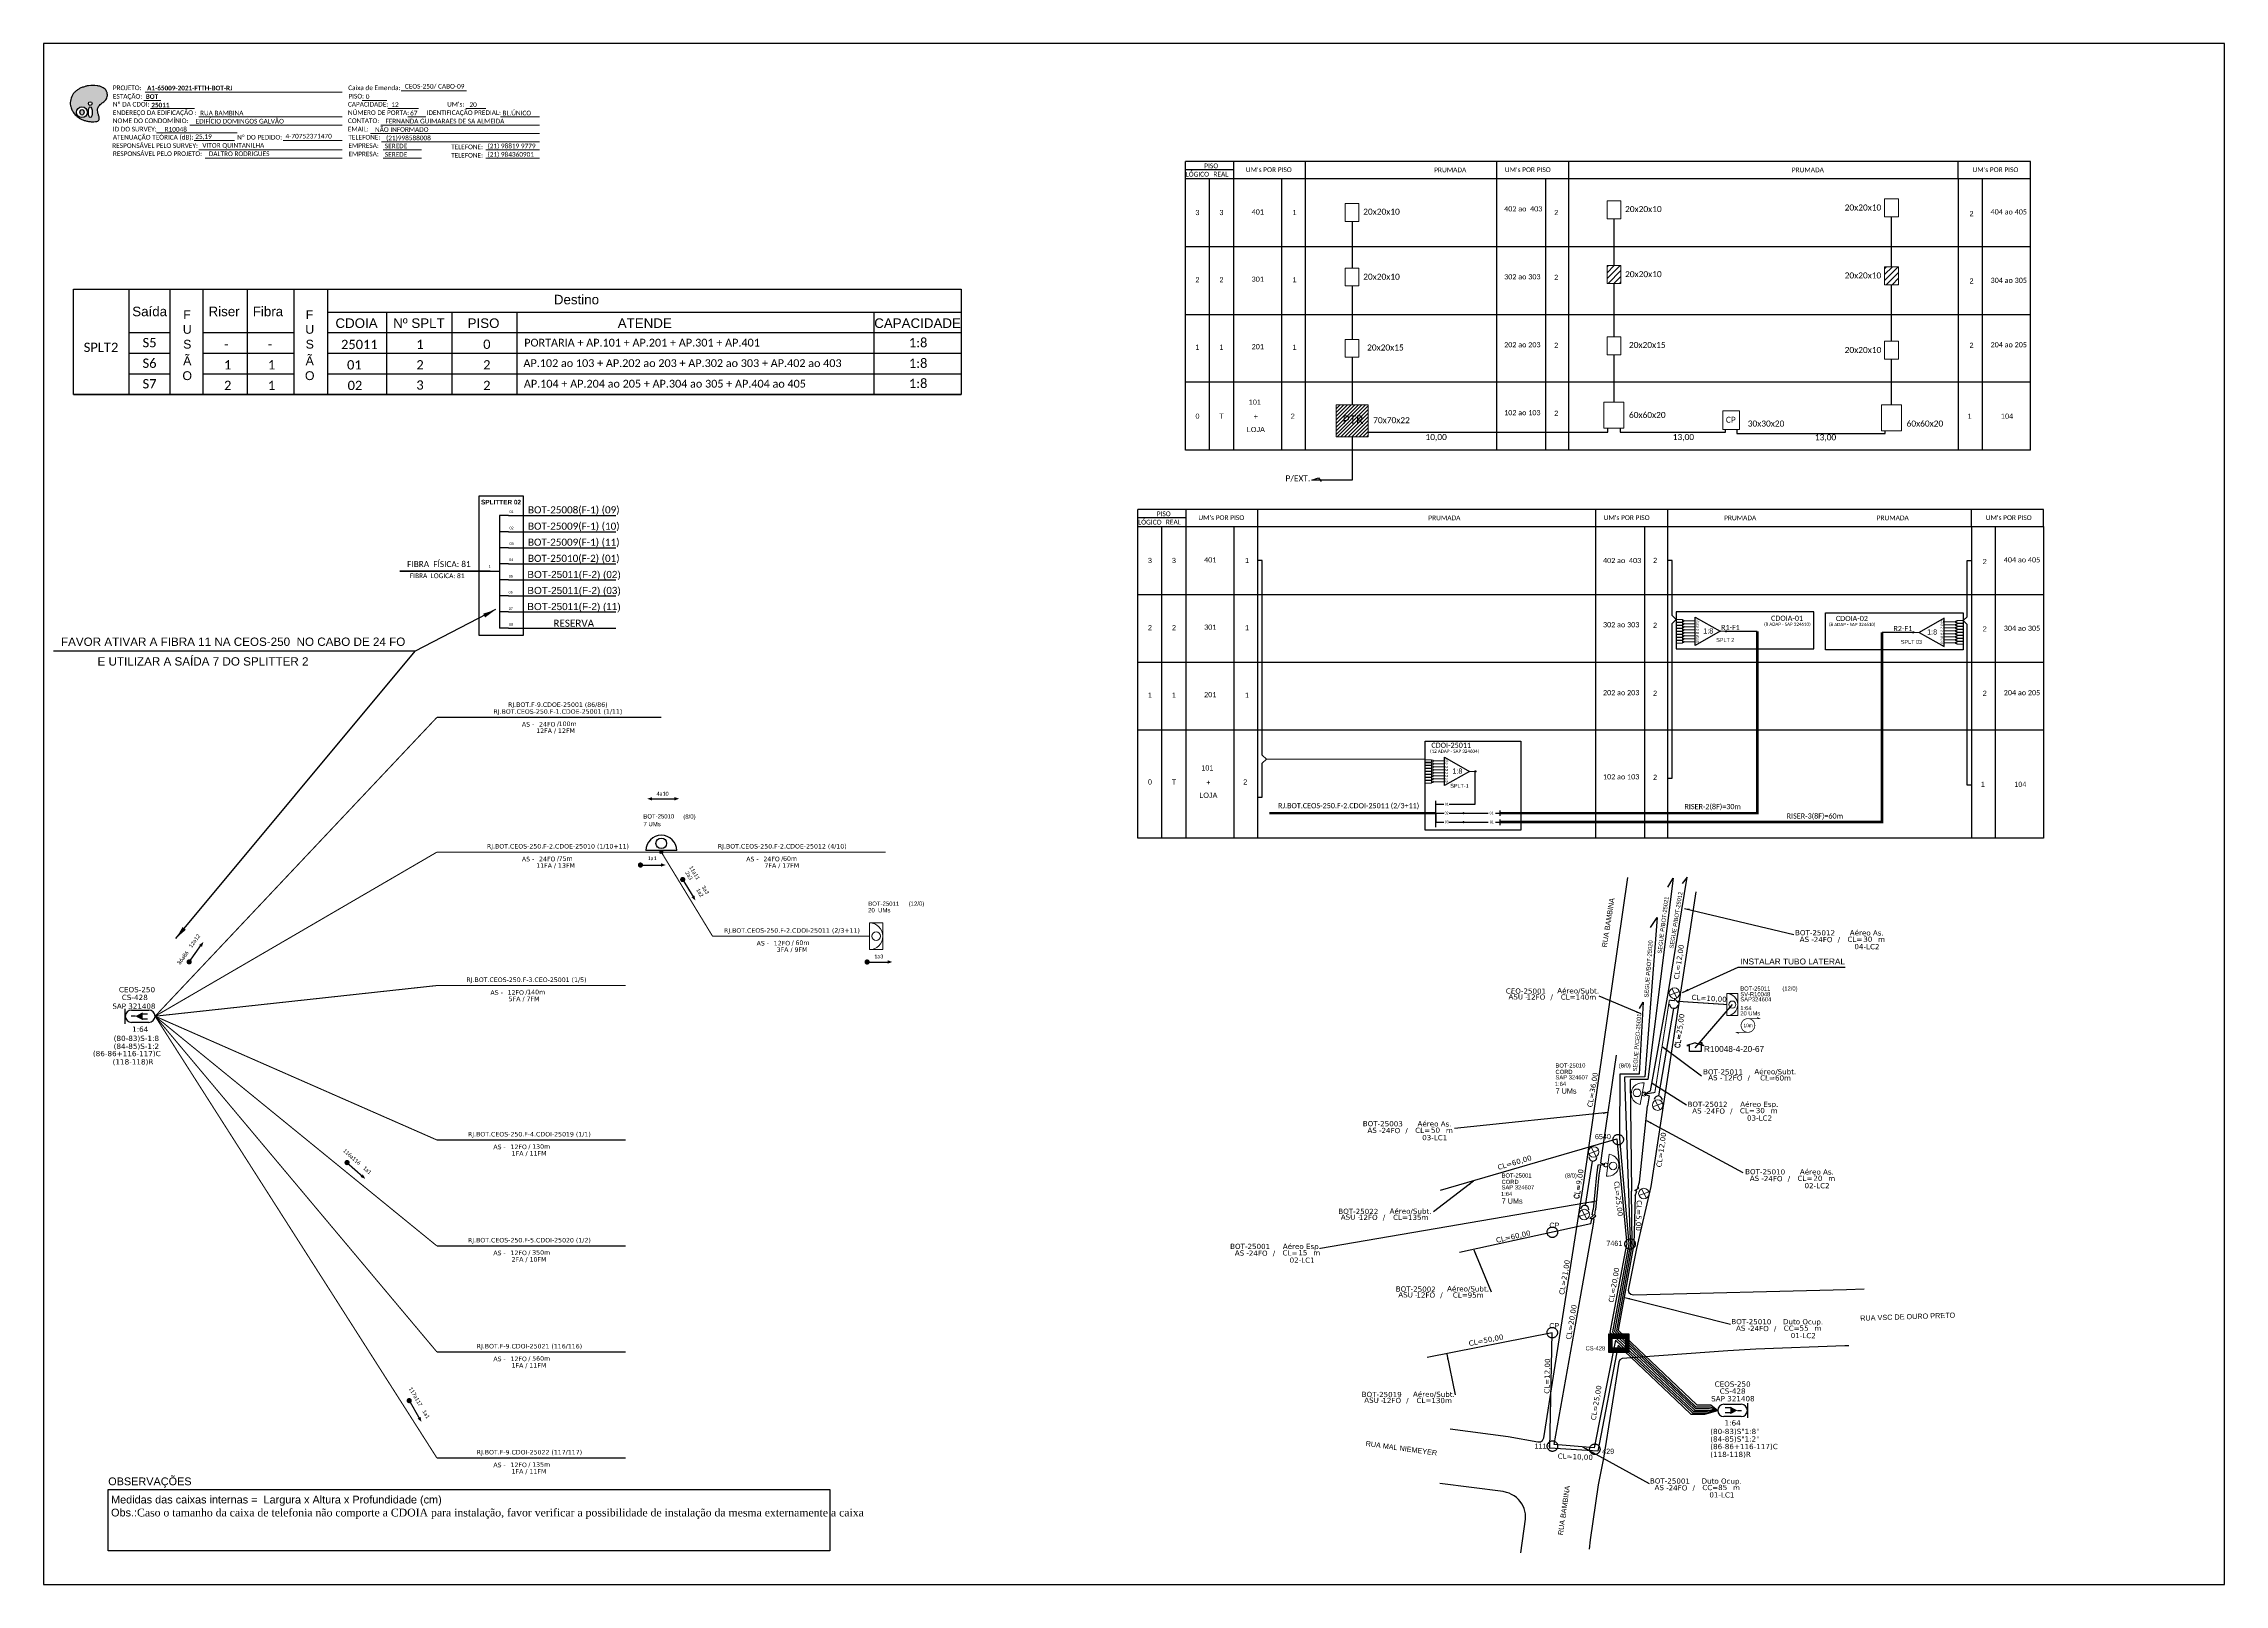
# Paper-space layout 'CDOI-25011' of a CAD drawing. Header units: metres, sheet in millimetres. Extents: x -439 to 402, y -851 to -257.
# The model-space entities are those that its viewports show. They can reach past a viewport. Long polylines and large blocks are cut down to what shows.
import ezdxf
from ezdxf.enums import TextEntityAlignment as Align

# ---------------------------------------------------------------- set-up
doc = ezdxf.new("R2010")
doc.units = ezdxf.units.M
doc.linetypes.add('PHANTOM2', pattern=[1.25, 0.625, -0.125, 0.125, -0.125, 0.125, -0.125])
for name, color, linetype in [('10.1-Caixas Subterrâneas', 5, 'Continuous'), ('20.4-CEOS', 1, 'Continuous'), ('CABO OPTICO EXISTENTE', 5, 'Continuous'), ('CAP a instalar', 1, 'Continuous'), ('celulas gpon', 7, 'Continuous'), ('Folga', 1, 'Continuous'), ('label_cabos', 7, 'Continuous'), ('Legenda', 1, 'Continuous'), ('QUADRA', 7, 'Continuous'), ('SETA', 7, 'Continuous'), ('Subida Lateral', 5, 'Continuous')]:
    doc.layers.add(name, color=color, linetype=linetype)
for name, color, linetype, lineweight in [('10.4-Postes', 1, 'Continuous', 0), ("20.0-LEGENDA DOS CDO'S", 1, 'Continuous', 0), ('20.1-CDO_INTERIOR', 1, 'Continuous', 0), ('20.2-CDO_POSTE', 1, 'Continuous', 5), ('20.6-CORDOALHA_SUPORTE', 7, 'Continuous', 25), ('40.1-ETIQUETAS', 1, 'Continuous', 20), ('CORDOALHA_SUPORTE', 7, 'Continuous', 25), ('Segmento Logradouro Texto', 251, 'Continuous', 0)]:
    doc.layers.add(name, color=color, linetype=linetype, lineweight=lineweight)
doc.layers.add('EXTRA', color=50, linetype='Continuous', plot=False)
doc.styles.add('ARIAL', font='arial.ttf')
doc.styles.add('DIGICADE', font='arial.ttf')
doc.styles.add('ROMANS', font='ROMANS.SHX', dxfattribs={"height": 2.5})
doc.styles.add('siredit', font='verdana.ttf')
doc.styles.add('WMF-Calibri0', font='calibri.ttf')
doc.styles.add('WMF-Calibri1', font='calibrib.ttf')
doc.linetypes.add('FENCELINE1', pattern='A,0.25,-0.1,[133,ltypeshp.shx,S=0.1,R=0,X=-0.1,Y=0],-0.1,1', length=1.45)
doc.dimstyles.new('CC', dxfattribs={"dimtxt": 1, "dimasz": 2, "dimexe": 0.18, "dimexo": 0.0625, "dimgap": 0.09, "dimtad": 0, "dimdec": 0, "dimrnd": 1, "dimzin": 0, "dimdsep": 46, "dimtxsty": 'siredit', "dimblk": 'NONE', "dimcen": 0, "dimse1": 1, "dimse2": 1, "dimsd1": 1, "dimsd2": 1, "dimclrt": 7, "dimadec": 0, "dimazin": 0, "dimtfac": 1, "dimtdec": 0, "dimtofl": 0, "dimtmove": 0, "dimatfit": 3, "dimfxl": 0, "dimtolj": 1, "dimtzin": 0, "dimarcsym": 0})
doc.dimstyles.new('ISO-25', dxfattribs={"dimtxt": 2.5, "dimasz": 2.5, "dimexe": 1.25, "dimexo": 0.625, "dimtad": 1, "dimtxsty": 'Standard', "dimcen": 2.5, "dimadec": 0, "dimazin": 0, "dimtfac": 1, "dimtmove": 0, "dimatfit": 3, "dimfxl": 0, "dimarcsym": 0})

# ---------------------------------------------------------------- blocks, each defined once
blk = doc.blocks.new('OI')
h = blk.add_hatch(color=40)
edge = h.paths.add_edge_path()
edge.add_spline(control_points=[(4.35, -0.67), (3.92, -0.99), (3.26, -1.5), (2.81, -2.59), (2.9, -3.5), (3.06, -4.27), (3.31, -4.85), (3.37, -5.39), (3.4, -5.88), (3.2, -6.4), (2.54, -6.61), (1.65, -6.63), (0.55, -6.67), (-0.56, -6.42), (-1.61, -6.14), (-2.77, -5.61), (-3.92, -4.77), (-4.89, -3.7), (-5.34, -2.65), (-5.6, -1.94), (-5.85, -0.96), (-5.71, 0.47), (-5.1, 2.02), (-4.14, 3.02), (-3.3, 3.61), (-2.37, 4.16), (-1.36, 4.44), (-0.56, 4.7), (0.79, 4.85), (2.24, 4.97), (3.79, 4.57), (4.67, 4.21), (5.44, 3.65), (5.76, 2.99), (6.03, 2.21), (6.01, 1.46), (5.72, 0.64), (5.31, 0.08), (4.88, -0.38), (4.51, -0.55), (4.35, -0.67)], knot_values=[0, 0, 0, 0, 1.60434, 2.417191, 3.427595, 4.282808, 4.776746, 5.304182, 5.888771, 6.258406, 6.858137, 7.79129, 8.986195, 10.124242, 11.187857, 12.242908, 13.953784, 15.414161, 16.515391, 17.349188, 17.675853, 19.552021, 21.515531, 22.568638, 23.63245, 24.621084, 25.782718, 26.745347, 27.142653, 29.870543, 31.004649, 31.921532, 32.709589, 33.801391, 34.042471, 35.192333, 35.971461, 36.628871, 37.254359, 37.836911, 37.836911, 37.836911, 37.836911], degree=3, periodic=0)
h.paths.add_polyline_path([(1.13, -0.87, -1), (-0.04, -0.87, -1)], flags=16)
edge = h.paths.add_edge_path(flags=16)
edge.add_ellipse((0.56, -3.59), major_axis=(-0.02, 1.71), ratio=0.361305, start_angle=0, end_angle=360)
h.paths.add_polyline_path([(-0.36, -3.62, -1), (-3.8, -3.62, -1)], flags=16)
edge = h.paths.add_edge_path(flags=0)
edge.add_ellipse((-2.08, -3.62), major_axis=(0, 0.885), ratio=0.758294, start_angle=0, end_angle=360)
at = {"color": 40}
for centre, radius in [((-2.08, -3.62), 1.72), ((0.54, -0.87), 0.587)]:
    blk.add_circle(centre, radius, dxfattribs=at)
blk.add_ellipse((-2.08, -3.62), major_axis=(0, 0.885), ratio=0.758294, start_param=-3.141592653589792, end_param=3.141592653589792, dxfattribs=at)
blk.add_ellipse((0.56, -3.59), major_axis=(-0.02, 1.71), ratio=0.361305, dxfattribs=at)
at = {"color": 40, "start_tangent": (-0.800898, -0.598801), "end_tangent": (-0.800898, -0.598801)}
blk.add_spline([(4.35, -0.67), (3.2, -1.78), (2.9, -2.54), (2.92, -3.55), (3.12, -4.38), (3.28, -4.85), (3.37, -5.37), (3.35, -5.95), (3.2, -6.29), (2.66, -6.55), (1.73, -6.63), (0.54, -6.62), (-0.58, -6.41), (-1.6, -6.11), (-2.56, -5.67), (-3.95, -4.67), (-4.89, -3.56), (-5.37, -2.56), (-5.64, -1.78), (-5.72, -1.46), (-5.63, 0.42), (-4.84, 2.22), (-4.13, 2.99), (-3.27, 3.62), (-2.4, 4.09), (-1.3, 4.47), (-0.37, 4.72), (0.02, 4.77), (2.75, 4.8), (3.85, 4.53), (4.69, 4.16), (5.31, 3.68), (5.85, 2.73), (5.93, 2.5), (5.94, 1.35), (5.67, 0.62), (5.29, 0.08), (4.84, -0.36), (4.35, -0.67)], degree=3, dxfattribs=at)
blk = doc.blocks.new('POSTE_CELULA_9')
at = {"layer": '10.4-Postes', "color": 10}
for points in [[(-98.28, 125.14), (-100.92, 124.16)], [(-100.27, 125.89), (-98.93, 123.41)]]:
    blk.add_lwpolyline(points, dxfattribs=at)
blk.add_circle((-99.6, 124.65), 1.41, dxfattribs=at)
blk = doc.blocks.new('SURVEY_SURVEY')
for p, q in [((0, 0.0000254), (-0.0000251, 0.000018)), ((-0.0000251, 0.000018), (-0.0000173, 0.000018)), ((-0.0000172, 0), (-0.0000172, 0.0000179)), ((0.0000172, 0), (-0.0000172, 0)), ((0, 0.0000254), (0.0000251, 0.000018)), ((0.0000169, 0.0000264), (0.0000195, 0.0000264)), ((0.0000169, 0.0000205), (0.0000169, 0.0000264)), ((0.0000251, 0.000018), (0.0000172, 0.000018)), ((0.0000172, 0.000018), (0.0000172, 0)), ((0.0000195, 0.0000264), (0.0000195, 0.0000198))]:
    blk.add_line(p, q)
blk = doc.blocks.new('*X7')
at = {"color": 0, "linetype": 'Continuous'}
for p, q in [((-1.25, 0.34099), (-0.49099, 1.1)), ((-1.25, 0.517767), (-0.667767, 1.1)), ((-1.25, 0.694544), (-0.844544, 1.1)), ((-1.25, 0.87132), (-1.02132, 1.1)), ((-1.25, 1.048097), (-1.198097, 1.1)), ((-1.25, 0.164214), (-0.8035, 0.610714)), ((-1.25, -0.012563), (-0.8035, 0.433937)), ((-1.25, -0.18934), (-0.8035, 0.25716)), ((-1.25, -0.366117), (-0.8035, 0.080383)), ((-0.789214, 0.625), (-0.314214, 1.1)), ((-0.612437, 0.625), (-0.137437, 1.1)), ((-0.43566, 0.625), (0.03934, 1.1)), ((-0.258883, 0.625), (0.216117, 1.1)), ((-0.082107, 0.625), (0.392893, 1.1)), ((0.09467, 0.625), (0.56967, 1.1)), ((0.271447, 0.625), (0.746447, 1.1)), ((0.448223, 0.625), (0.923223, 1.1)), ((0.625, 0.625), (1.1, 1.1)), ((0.801777, 0.625), (1.25, 1.073223)), ((0.8035, 0.449947), (1.25, 0.896447)), ((0.8035, 0.27317), (1.25, 0.71967)), ((0.8035, 0.096393), (1.25, 0.542893)), ((0.8035, -0.080383), (1.25, 0.366117)), ((0.8035, -0.25716), (1.25, 0.18934)), ((0.8035, -0.433937), (1.25, 0.012563)), ((-1.25, -0.542893), (-0.8035, -0.096393)), ((-1.25, -0.71967), (-0.8035, -0.27317)), ((-1.25, -0.896447), (-0.8035, -0.449947)), ((-1.25, -1.073223), (-0.801777, -0.625)), ((-1.1, -1.1), (-0.625, -0.625)), ((-0.923223, -1.1), (-0.448223, -0.625)), ((-0.746447, -1.1), (-0.271447, -0.625)), ((-0.56967, -1.1), (-0.09467, -0.625)), ((-0.392893, -1.1), (0.082107, -0.625)), ((-0.216117, -1.1), (0.258883, -0.625)), ((-0.03934, -1.1), (0.43566, -0.625)), ((0.137437, -1.1), (0.612437, -0.625)), ((0.314214, -1.1), (0.789214, -0.625)), ((0.49099, -1.1), (1.25, -0.34099)), ((0.667767, -1.1), (1.25, -0.517767)), ((0.8035, -0.610714), (1.25, -0.164214)), ((0.844544, -1.1), (1.25, -0.694544)), ((1.02132, -1.1), (1.25, -0.87132)), ((1.198097, -1.1), (1.25, -1.048097))]:
    blk.add_line(p, q, dxfattribs=at)
blk = doc.blocks.new('MANHOLE_MQ')
at = {"color": 0, "linetype": 'Continuous'}
for p, q in [((0.0000062, 0.0000057), (-0.0000063, 0.0000057)), ((-0.0000063, 0.0000057), (-0.0000063, -0.0000053)), ((-0.000004, 0.0000033), (0.000004, 0.0000033)), ((-0.000004, -0.0000029), (-0.000004, 0.0000033)), ((0.000004, 0.0000033), (0.000004, -0.0000029)), ((0.0000062, -0.0000053), (0.0000062, 0.0000057)), ((-0.0000063, -0.0000053), (0.0000062, -0.0000053)), ((0.000004, -0.0000029), (-0.000004, -0.0000029)), ((0.000004, -0.0000029), (0.000004, -0.0000029))]:
    blk.add_line(p, q, dxfattribs=at)
at = {"color": 0, "linetype": 'Continuous', "xscale": 5e-06, "yscale": 5e-06, "zscale": 1e-05}
blk.add_blockref('*X7', (0, 0.0000002), dxfattribs=at)
blk = doc.blocks.new('CDOE_CT_POST_DESENHO')
at = {"color": 0}
blk.add_line((2.14, 0.39), (-2.11, 0.39), dxfattribs=at)
for centre, radius in [((0.01, 1.4), 0.733), ((0.01, 0), 0.393)]:
    blk.add_circle(centre, radius, dxfattribs=at)
blk.add_arc((0.01, 0.39), 2.12, 0, 180, dxfattribs=at)
blk = doc.blocks.new('Inst CDOE-8 CAIXA DIST OPT CDOE 48F_8D C_SPL OPTAP')
at = {"layer": "20.0-LEGENDA DOS CDO'S", "color": 0, "style": 'ARIAL'}
for tag, p, height in [('CORDOALHA', (0.12, 4.02), 0.8), ('FID', (0.12, 5.25), 0.8), ('1:XX', (-0.01, 1.7), 0.8), ('SAP', (0.12, 2.96), 0.8), ('UMS', (0.14, 0.22), 1)]:
    blk.add_attdef(tag, p, '', height=height, rotation=0.118, dxfattribs=at)
at = {"layer": "20.0-LEGENDA DOS CDO'S", "color": 0}
for tag, p, style, flags in [('ID_ATIVIDADE', (0.12, 6.47), 'ARIAL', 3), ('FATOR', (7.92, 6.47), 'ARIAL', 1), ('QTDE', (0.23, -0.97), 'DIGICADE', 3)]:
    blk.add_attdef(tag, p, '', height=0.8, rotation=0.118, dxfattribs=dict(at, style=style, flags=flags))
at = {"layer": "20.0-LEGENDA DOS CDO'S", "color": 0, "style": 'ARIAL'}
blk.add_attdef('FIBRAS_UTILIZADAS', text='', height=0.8, rotation=0.118, dxfattribs=at).set_placement((13.48, 5.26), align=Align.CENTER)
blk = doc.blocks.new('MHMZ')
at = {"linetype": 'PHANTOM2'}
blk.add_circle((0, 0), 0.0000101, dxfattribs=at)
blk = doc.blocks.new('Inst CB DT OCUP CFOA-SM-AS-80-TS-24')
at = {"layer": 'label_cabos', "color": 0, "style": 'siredit'}
for tag, flags, p in [('ID_ATIVIDADE', 3, (1.31, 2.67)), ('FATOR', 1, (11.56, 2.55))]:
    blk.add_attdef(tag, text='', height=1, rotation=359.69, dxfattribs=dict(at, flags=flags)).set_placement(p, align=Align.MIDDLE_CENTER)
for tag, p in [('TIPO_CABO', (1.76, 0)), ('DESTINO_CABO', (3.13, 1.26)), ('CABO', (4.69, -0.05)), ('/', (7.71, -0.05)), ('LANCE', (10.91, 0)), ('TIPO_CABO', (13.11, 1.24)), ('UND', (15.96, 0)), ('FID', (13.15, -1.41))]:
    blk.add_attdef(tag, text='', height=1, rotation=359.69, dxfattribs=at).set_placement(p, align=Align.MIDDLE_CENTER)
blk.add_attdef('QTDE', (12.43, -0.47), '', height=1, rotation=359.69, dxfattribs=at)
blk = doc.blocks.new('_None')
blk = doc.blocks.new('Inst CORD ALUMINIO 4.8 MM 3F')
at = {"layer": '20.6-CORDOALHA_SUPORTE', "color": 0, "lineweight": 0, "style": 'ROMANS'}
for tag, p, flags in [('FATOR', (-5.2, -4.44), 3), ('ID_ATIVIDADE', (-5.2, -6.67), 3), ('FID', (-5.2, -8.9), 1)]:
    blk.add_attdef(tag, p, '', height=1, dxfattribs=dict(at, flags=flags))
blk.add_attdef('LANCE', text='', height=1, dxfattribs=at).set_placement((-0.54, -2.21), align=Align.RIGHT)
at = {"layer": '20.6-CORDOALHA_SUPORTE', "color": 0, "style": 'siredit'}
blk.add_attdef('QTDE', (-0.54, -2.21), '', height=1, rotation=359.69, dxfattribs=at)
blk = doc.blocks.new('Inst CB ESP CFOA-SM-AS-80-TS-24')
at = {"layer": 'label_cabos', "color": 0, "style": 'siredit'}
for tag, flags, p in [('ID_ATIVIDADE', 3, (1.31, 2.67)), ('FATOR', 1, (11.56, 2.55))]:
    blk.add_attdef(tag, text='', height=1, rotation=359.69, dxfattribs=dict(at, flags=flags)).set_placement(p, align=Align.MIDDLE_CENTER)
for tag, p in [('TIPO_CABO', (1.76, 0)), ('DESTINO_CABO', (3.13, 1.26)), ('CABO', (4.69, -0.05)), ('/', (7.71, -0.05)), ('LANCE', (10.81, 0)), ('TIPO_CABO', (13.11, 1.24)), ('UND', (15.96, 0)), ('FID', (13.15, -1.41))]:
    blk.add_attdef(tag, text='', height=1, rotation=359.69, dxfattribs=at).set_placement(p, align=Align.MIDDLE_CENTER)
blk.add_attdef('QTDE', (12.43, -0.47), '', height=1, rotation=359.69, dxfattribs=at)
blk = doc.blocks.new('LEGENDA DOS CABOS')
at = {"layer": 'EXTRA', "color": 0, "style": 'siredit'}
for tag, p in [('ID', (4.6, 0.97)), ('XX', (9.03, 0.97))]:
    blk.add_attdef(tag, text='', height=0.48, rotation=359.69, dxfattribs=at).set_placement(p, align=Align.MIDDLE_CENTER)
at = {"layer": 'Legenda', "color": 0, "style": 'siredit'}
for tag, p in [('TIPO_CABO', (1.31, 0)), ('CABO', (4.69, -0.05)), ('/', (6.81, -0.05)), ('METROS', (10.03, -0.05))]:
    blk.add_attdef(tag, text='', height=0.8, rotation=359.69, dxfattribs=at).set_placement(p, align=Align.MIDDLE_CENTER)
blk = doc.blocks.new('Inst CB AS CFOA-SM-AS-80-TS-24')
at = {"layer": 'label_cabos', "color": 0, "style": 'siredit'}
for tag, flags, p in [('ID_ATIVIDADE', 3, (1.31, 2.67)), ('FATOR', 1, (11.56, 2.55))]:
    blk.add_attdef(tag, text='', height=1, rotation=359.69, dxfattribs=dict(at, flags=flags)).set_placement(p, align=Align.MIDDLE_CENTER)
for tag, p in [('TIPO_CABO', (1.76, 0)), ('DESTINO_CABO', (3.13, 1.26)), ('CABO', (4.69, -0.05)), ('/', (7.71, -0.05)), ('LANCE', (10.81, 0)), ('TIPO_CABO', (13.11, 1.24)), ('UND', (15.96, 0)), ('FID', (13.15, -1.41))]:
    blk.add_attdef(tag, text='', height=1, rotation=359.69, dxfattribs=at).set_placement(p, align=Align.MIDDLE_CENTER)
blk.add_attdef('QTDE', (12.43, -0.47), '', height=1, rotation=359.69, dxfattribs=at)
blk = doc.blocks.new('A$C07E14978')
at = {"layer": 'Folga', "color": 0, "const_width": 0.137}
for points in [[(2.23, 0.28), (0.03, 0.28), (0.47, 0.06)], [(2.23, 2.92), (4.42, 2.92), (3.98, 3.13)]]:
    blk.add_lwpolyline(points, dxfattribs=at)
at = {"layer": 'Folga', "color": 0, "const_width": 0.146}
blk.add_lwpolyline([(2.23, 2.92, 1.000012), (2.23, 0.28, 0.999978)], format="xyb", close=True, dxfattribs=at)
at = {"layer": 'Folga', "color": 0}
blk.add_text('10m', height=0.659, dxfattribs=at).set_placement((1.38, 1.27))
blk = doc.blocks.new('SPLT_1-8_SC-APC_ESQ')
at = {"color": 3, "lineweight": 0}
for points in [[(2.41, -3.02), (0, -3.02)], [(2.41, -4), (0, -4)], [(2.41, -4.17), (0, -4.17)], [(2.41, -5.16), (0, -5.16)], [(2.41, -5.32), (0, -5.32)], [(2.41, -6.31), (0, -6.31)], [(2.41, -6.48), (0, -6.48)], [(2.41, -7.46), (0, -7.46)], [(2.41, -7.63), (0, -7.63)], [(2.41, -3.02), (2.41, -4)], [(2.41, -4.17), (2.41, -5.16)], [(2.41, -5.32), (2.41, -6.31)], [(2.41, -6.48), (2.41, -7.46)], [(2.41, -7.63), (2.41, -8.62)], [(2.99, -3.51), (7.37, -3.51)], [(7.37, -4.66), (2.99, -4.66)], [(7.37, -5.82), (2.99, -5.82)], [(7.37, -6.97), (2.99, -6.97)], [(7.37, -8.12), (2.99, -8.12)], [(2.41, -8.62), (0, -8.62)], [(2.41, -8.78), (0, -8.78)], [(2.41, -9.77), (0, -9.77)], [(2.41, -9.94), (0, -9.94)], [(2.41, -10.92), (0, -10.92)], [(2.41, -11.09), (0, -11.09)], [(2.41, -12.08), (0, -12.08)], [(2.41, -8.78), (2.41, -9.77)], [(2.41, -9.94), (2.41, -10.92)], [(2.41, -11.09), (2.41, -12.08)], [(7.37, -9.28), (2.99, -9.28)], [(7.37, -10.43), (2.99, -10.43)], [(7.37, -11.58), (2.99, -11.58)]]:
    blk.add_lwpolyline(points, dxfattribs=at)
for points in [[(2.99, -3.22), (2.41, -3.22), (2.41, -3.8), (2.99, -3.8)], [(2.99, -4.38), (2.41, -4.38), (2.41, -4.95), (2.99, -4.95)], [(2.99, -5.53), (2.41, -5.53), (2.41, -6.1), (2.99, -6.1)], [(2.99, -6.68), (2.41, -6.68), (2.41, -7.26), (2.99, -7.26)], [(2.99, -7.84), (2.41, -7.84), (2.41, -8.41), (2.99, -8.41)], [(2.99, -8.99), (2.41, -8.99), (2.41, -9.56), (2.99, -9.56)], [(2.99, -10.14), (2.41, -10.14), (2.41, -10.72), (2.99, -10.72)], [(2.99, -11.3), (2.41, -11.3), (2.41, -11.87), (2.99, -11.87)]]:
    blk.add_lwpolyline(points, close=True, dxfattribs=at)
at = {"color": 1}
blk.add_lwpolyline([(7.37, -2.1), (17.04, -7.55), (7.37, -13), (7.37, -2.1)], dxfattribs=at)
at = {"color": 1, "lineweight": 0}
blk.add_lwpolyline([(17.04, -7.55), (19.26, -7.55)], dxfattribs=at)
at = {"color": 1, "style": 'ARIAL'}
for s, height, p in [('S5', 0.75, (7.55, -8.57)), ('S3', 0.75, (7.55, -6.18)), ('S4', 0.75, (7.55, -7.36)), ('S2', 0.75, (7.56, -4.97)), ('S1', 0.75, (7.7, -3.78)), ('1:8', 2, (10.45, -8.4)), ('S6', 0.75, (7.55, -9.69)), ('S7', 0.75, (7.55, -10.78)), ('S8', 0.75, (7.55, -11.9))]:
    blk.add_text(s, height=height, dxfattribs=at).set_placement(p)
blk = doc.blocks.new('SPLITTER FUTURO')
blk.add_point((0, 0))
at = {"style": 'ARIAL', "text_generation_flag": 6, "flags": 4}
for tag, p, height in [('SPLT', (-6.22, -4.1), 1.5), ('INSTAL.', (-6.25, -6.09), 1.25)]:
    blk.add_attdef(tag, p, '', height=height, rotation=180, dxfattribs=at)

msp = doc.modelspace()

# ---------------------------------------------------------------- hatches: boundary and pattern name
h = msp.add_hatch()
h.set_pattern_fill('LINE', color=1, scale=0.5, angle=45)
h.set_pattern_definition([(45, (-856.7501, -19.5717), (-1.122532, 1.122532), [])])
h.paths.add_polyline_path([(-677.84, 8.66), (-683.13, 8.66), (-683.13, 1.76), (-677.84, 1.76)])
h.paths.add_polyline_path([(-570.78, 8.16), (-576.08, 8.16), (-576.08, 1.26), (-570.78, 1.26)])
h = msp.add_hatch()
h.set_pattern_fill('ANSI31', color=1, scale=0.312548, style=0)
h.set_pattern_definition([(45, (2038.6581, 6324.6143), (-0.70169047, 0.70169047), [])])
h.paths.add_polyline_path([(-775.3, -45.05), (-787.65, -45.05), (-787.65, -57.4), (-775.3, -57.4)])
h.paths.add_polyline_path([(-784.85, -52.65), (-777.07, -52.65), (-777.07, -49.12), (-784.85, -49.12)], flags=9)
h = msp.add_hatch(color=3)
h.dxf.hatch_style = 1
edge = h.paths.add_edge_path()
edge.add_arc((-637.24, -132.38), 0.242, 0, 360)
h = msp.add_hatch(color=3)
h.dxf.hatch_style = 1
edge = h.paths.add_edge_path()
edge.add_arc((-565.06, -132.78), 0.242, 0, 360)
h = msp.add_hatch(color=3)
h.dxf.hatch_style = 1
edge = h.paths.add_edge_path()
edge.add_arc((-733.97, -186.39), 0.242, 0, 360)
h = msp.add_hatch(color=3)
h.dxf.hatch_style = 1
edge = h.paths.add_edge_path()
edge.add_arc((-738.48, -202.5), 0.242, 0, 360)
h = msp.add_hatch(color=3)
h.dxf.hatch_style = 1
edge = h.paths.add_edge_path()
edge.add_arc((-738.48, -205.93), 0.242, 0, 360)

# ---------------------------------------------------------------- linework, layer by layer
for p, q in [((-799.43, -62.57), (-799.43, 48.79)), ((-725.62, -62.57), (-725.62, 48.79)), ((-706.87, 42.21), (-706.87, -62.57)), ((-697.84, -62.57), (-697.84, 48.79)), ((-547.67, 42.21), (-547.67, -62.57)), ((-1274.53, -0.48), (-932.26, -0.48)), ((-1274.53, -41.05), (-1274.53, -0.48)), ((-1253.21, -0.48), (-1253.21, -41.05)), ((-1237.45, -0.48), (-1237.45, -41.05)), ((-1224.5, -41.05), (-1224.5, -0.48)), ((-1207.59, -0.48), (-1207.59, -41.05)), ((-1189.57, -0.48), (-1189.57, -41.05)), ((-1176.6, -0.48), (-1176.6, -41.05)), ((-932.26, -0.48), (-932.26, -41.05)), ((-1176.6, -9.3), (-932.26, -9.3)), ((-1153.8, -9.3), (-1153.8, -41.05)), ((-1128.65, -9.3), (-1128.65, -41.05)), ((-1103.56, -9.3), (-1103.56, -41.05)), ((-965.84, -9.3), (-965.84, -41.05)), ((-1253.21, -17.24), (-1237.45, -17.24)), ((-1253.21, -25.17), (-1237.45, -25.17)), ((-1224.5, -17.24), (-1189.57, -17.24)), ((-1224.5, -25.17), (-1189.57, -25.17)), ((-1176.6, -17.24), (-932.26, -17.24)), ((-1176.6, -25.17), (-932.26, -25.17)), ((-1253.21, -33.11), (-1237.45, -33.11)), ((-1224.5, -33.11), (-1189.57, -33.11)), ((-1176.6, -33.11), (-932.26, -33.11)), ((-1253.21, -41.05), (-1237.45, -41.05)), ((-1224.5, -41.05), (-1189.57, -41.05)), ((-1176.6, -41.05), (-932.26, -41.05)), ((-817.75, -212.08), (-817.75, -85.36)), ((-687.49, -212.08), (-687.49, -85.36)), ((-668.75, -91.93), (-668.75, -212.08)), ((-659.72, -212.08), (-659.72, -85.36)), ((-542.56, -91.93), (-542.56, -212.08))]:
    msp.add_line(p, q)
at = {"color": 7, "linetype": 'Continuous'}
for p, q in [((-1110.25, -87.7), (-1110.25, -131.13)), ((-1106.73, -87.7), (-1110.25, -87.7)), ((-1106.73, -93.99), (-1110.25, -93.99)), ((-1106.73, -100.18), (-1110.25, -100.18)), ((-1113.9, -109.13), (-1110.27, -109.13)), ((-1106.73, -106.4), (-1110.25, -106.4)), ((-1106.73, -112.56), (-1110.25, -112.56)), ((-1106.73, -118.73), (-1110.25, -118.73)), ((-1106.73, -124.92), (-1110.25, -124.92)), ((-1106.73, -131.13), (-1110.25, -131.13))]:
    msp.add_line(p, q, dxfattribs=at)
at = {"color": 10, "linetype": 'Continuous'}
for p, q in [((-1106.73, -87.7), (-1065.36, -87.72)), ((-1106.73, -93.99), (-1065.36, -94)), ((-1106.73, -100.18), (-1065.36, -100.19)), ((-1106.73, -106.4), (-1065.36, -106.41)), ((-1106.73, -112.55), (-1065.36, -112.56)), ((-1106.73, -118.73), (-1065.36, -118.74)), ((-1106.73, -124.92), (-1065.36, -124.93)), ((-1106.73, -131.13), (-1065.36, -131.15))]:
    msp.add_line(p, q, dxfattribs=at)
at = {"color": 1, "linetype": 'Continuous', "lineweight": 60}
msp.add_line((-1113.9, -109.13), (-1148.69, -109.24), dxfattribs=at)
at = {"color": 5}
msp.add_line((-637.24, -132.38), (-625.21, -132.38), dxfattribs=at)
at = {"color": 6}
msp.add_line((-565.06, -132.78), (-577.08, -132.78), dxfattribs=at)
msp.add_lwpolyline([(-1286.07, -499.81), (-445.07, -499.81), (-445.07, 94.19), (-1286.07, 94.19)], close=True)
at = {"color": 7, "lineweight": 0}
for points in [[(-1148.15, 76.01), (-1123.01, 76.01)], [(-1247.47, 72.24), (-1240.92, 72.24)], [(-1246.96, 75.52), (-1170.98, 75.52)], [(-1244.81, 69.17), (-1227.84, 69.17)], [(-1163.19, 72.28), (-1153.71, 72.28)], [(-1153.26, 69.17), (-1141.52, 69.17)], [(-1123.2, 69.17), (-1115.53, 69.17)], [(-1242.49, 59.75), (-1211.44, 59.75)], [(-1229.65, 62.82), (-1170.98, 62.82)], [(-1226.24, 65.93), (-1170.98, 65.93)], [(-1160.06, 59.58), (-1094.8, 59.58)], [(-1156.02, 62.82), (-1094.8, 62.82)], [(-1145.56, 65.93), (-1138.61, 65.93)], [(-1109.86, 65.93), (-1094.82, 65.93)], [(-1227.96, 56.79), (-1212.45, 56.79)], [(-1226.24, 53.23), (-1170.98, 53.23)], [(-1193.73, 56.79), (-1170.96, 56.79)], [(-1155.78, 56.34), (-1094.8, 56.34)], [(-1155.17, 53.23), (-1140.37, 53.23)], [(-1115.57, 53.23), (-1094.8, 53.23)], [(-1223.75, 49.99), (-1170.98, 49.99)], [(-1155.17, 49.99), (-1140.37, 49.99)], [(-1115.57, 49.99), (-1094.8, 49.99)]]:
    msp.add_lwpolyline(points, dxfattribs=at)
for points in [[(-519.9, 48.79), (-845.72, 48.79)], [(-519.9, -62.57), (-845.72, -62.57), (-845.72, 48.79)], [(-827.2, 45.5), (-845.72, 45.5)], [(-845.72, 42.21), (-519.9, 42.21)], [(-836.46, -62.57), (-836.46, 42.21)], [(-827.2, 48.79), (-827.2, -62.57)], [(-808.69, 42.21), (-808.69, -62.57)], [(-547.68, 42.21), (-547.68, 48.79)], [(-538.41, -62.57), (-538.41, 42.21)], [(-519.9, 42.21), (-519.9, 48.79)], [(-519.9, -62.57), (-519.9, 42.21)], [(-845.72, 16.01), (-519.9, 16.01)], [(-845.72, -10.18), (-519.9, -10.18)], [(-932.26, -41.05), (-1274.53, -41.05), (-932.26, -41.05)], [(-519.9, -36.38), (-845.72, -36.38)], [(-514.79, -85.36), (-864.04, -85.36)], [(-514.79, -91.93), (-514.79, -212.08), (-864.04, -212.08), (-864.04, -85.36)], [(-845.52, -88.65), (-864.04, -88.65)], [(-864.04, -91.93), (-514.79, -91.93)], [(-854.78, -212.08), (-854.78, -91.93)], [(-845.52, -85.36), (-845.52, -212.08)], [(-827.01, -91.93), (-827.01, -212.08)], [(-542.57, -91.93), (-542.57, -85.36)], [(-533.31, -212.08), (-533.31, -91.93)], [(-514.79, -91.93), (-514.79, -85.36)], [(-864.04, -118.13), (-514.79, -118.13)], [(-864.04, -144.32), (-514.79, -144.32)], [(-514.79, -170.52), (-864.04, -170.52)], [(-650.24, -433.74), (-644.93, -433.74)]]:
    msp.add_lwpolyline(points)
at = {"color": 0, "lineweight": 0}
for points in [[(-570.78, 34.36), (-576.08, 34.36), (-576.08, 27.46), (-570.78, 27.46)], [(-784.12, 32.56), (-778.83, 32.56), (-778.83, 25.66), (-784.12, 25.66)], [(-683.13, 33.54), (-677.84, 33.54), (-677.84, 26.65), (-683.13, 26.65)], [(-784.12, 7.67), (-778.83, 7.67), (-778.83, 0.77), (-784.12, 0.77)], [(-784.12, -19.83), (-778.83, -19.83), (-778.83, -26.73), (-784.12, -26.73)], [(-683.13, -18.85), (-677.84, -18.85), (-677.84, -25.74), (-683.13, -25.74)], [(-570.78, -20.56), (-576.08, -20.56), (-576.08, -27.45), (-570.78, -27.45)]]:
    msp.add_lwpolyline(points, close=True, dxfattribs=at)
at = {"color": 3}
for points in [[(-781.47, 25.66), (-781.47, 7.67)], [(-680.49, 26.65), (-680.49, 8.66)], [(-573.43, 8.16), (-573.43, 27.46)], [(-781.47, 0.77), (-781.47, -19.83)], [(-680.49, 1.76), (-680.49, -18.85)], [(-573.43, -20.56), (-573.43, 1.26)], [(-781.47, -26.73), (-781.47, -45.05)], [(-680.49, -25.74), (-680.49, -44.07)], [(-573.41, -45.06), (-573.43, -27.45)], [(-775.3, -55.66), (-682.78, -55.66), (-682.78, -54.08)], [(-678.12, -54.08), (-678.12, -55.65), (-637.42, -55.65), (-637.42, -54.58)], [(-633.12, -54.58), (-633.12, -56.14), (-575.87, -56.14), (-575.87, -55.08)], [(-817.76, -196.3), (-816.11, -196.3), (-816.1, -194.1), (-816.1, -191.09), (-816.1, -183.21), (-814.53, -181.7), (-816.1, -180.19), (-816.1, -105.03), (-817.75, -105.03)], [(-659.72, -188.94), (-658.07, -188.94), (-658.07, -129.36), (-656.5, -127.85), (-658.07, -126.34), (-658.07, -105.03), (-659.72, -105.03)], [(-542.58, -191.68), (-544.23, -191.68), (-544.23, -129.76), (-545.8, -128.25), (-544.23, -126.75), (-544.22, -105.03), (-542.56, -105.03)], [(-753.23, -181.86), (-814.53, -181.7)], [(-743.97, -199.05), (-733.97, -199.05), (-733.97, -186.39)], [(-749.2, -199.05), (-746.04, -199.05)]]:
    msp.add_lwpolyline(points, dxfattribs=at)
at = {"color": 1, "lineweight": 0}
for points in [[(-683.13, 8.66), (-677.84, 8.66), (-677.84, 1.76), (-683.13, 1.76)], [(-570.78, 8.16), (-576.08, 8.16), (-576.08, 1.26), (-570.78, 1.26)], [(-787.65, -45.05), (-775.3, -45.05), (-775.3, -57.4), (-787.65, -57.4)]]:
    msp.add_lwpolyline(points, close=True, dxfattribs=at)
at = {"color": 7, "lineweight": 0}
for points in [[(-676.64, -44.07), (-684.33, -44.07), (-684.33, -54.08), (-676.64, -54.08)], [(-632.02, -47.39), (-638.54, -47.39), (-638.54, -54.58), (-632.02, -54.58)], [(-569.56, -45.06), (-577.26, -45.06), (-577.26, -55.08), (-569.56, -55.08)]]:
    msp.add_lwpolyline(points, close=True, dxfattribs=at)
at = {"color": 1}
for points in [[(-781.46, -57.28), (-781.46, -74.15), (-797.01, -74.15), (-794.38, -73.22), (-793.37, -74.58)], [(-553.17, -127.33), (-562.83, -132.78), (-553.17, -138.23), (-553.17, -127.33)], [(-749.2, -207.88), (-749.2, -197.72)]]:
    msp.add_lwpolyline(points, dxfattribs=at)
at = {"color": 7}
msp.add_lwpolyline([(-1118.22, -133.92), (-1100.94, -133.92), (-1100.94, -80.26), (-1118.22, -80.26)], close=True, dxfattribs=at)
for points in [[(-542.56, -91.93), (-542.56, -118.13)], [(-749.2, -202.48), (-749.2, -205.92)], [(-749.2, -205.92), (-746.04, -205.92)], [(-743.97, -205.93), (-738.48, -205.93)]]:
    msp.add_lwpolyline(points, dxfattribs=at)
at = {"color": 1}
for points in [[(-603.37, -124.83), (-656.5, -124.83), (-656.5, -139.15), (-603.37, -139.15)], [(-598.93, -125.24), (-545.8, -125.24), (-545.8, -139.55), (-598.93, -139.55)], [(-753.27, -174.69), (-716.33, -174.69), (-716.33, -209.01), (-753.27, -209.01)]]:
    msp.add_lwpolyline(points, close=True, dxfattribs=at)
at = {"color": 5}
for points, const_width in [([(-724.5, -202.5), (-625.21, -202.5), (-625.21, -132.38)], 1), ([(-659.11, -274.58), (-657.22, -274.78), (-657.09, -274.06), (-655.83, -275.37), (-655.69, -274.96), (-653.58, -275.18)], 0.4)]:
    msp.add_lwpolyline(points, dxfattribs=dict(at, const_width=const_width))
at = {"color": 6, "const_width": 1}
msp.add_lwpolyline([(-724.48, -205.93), (-577.06, -205.93), (-577.06, -132.78)], dxfattribs=at)
at = {"color": 1, "lineweight": 0}
msp.add_lwpolyline([(-562.83, -132.78), (-565.06, -132.78)], dxfattribs=at)
at = {"color": 3, "lineweight": 0}
for points in [[(-548.79, -128.75), (-553.17, -128.75)], [(-553.17, -129.9), (-548.79, -129.9)], [(-553.17, -131.05), (-548.79, -131.05)], [(-553.17, -132.21), (-548.79, -132.21)], [(-553.17, -133.36), (-548.79, -133.36)], [(-553.17, -134.51), (-548.79, -134.51)], [(-548.21, -128.25), (-548.21, -129.24)], [(-548.21, -128.25), (-545.8, -128.25)], [(-548.21, -129.24), (-545.8, -129.24)], [(-548.21, -129.41), (-548.21, -130.39)], [(-548.21, -129.41), (-545.8, -129.41)], [(-548.21, -130.39), (-545.8, -130.39)], [(-548.21, -130.56), (-548.21, -131.55)], [(-548.21, -130.56), (-545.8, -130.56)], [(-548.21, -131.55), (-545.8, -131.55)], [(-548.21, -131.71), (-548.21, -132.7)], [(-548.21, -131.71), (-545.8, -131.71)], [(-548.21, -132.7), (-545.8, -132.7)], [(-548.21, -132.87), (-548.21, -133.85)], [(-548.21, -132.87), (-545.8, -132.87)], [(-548.21, -133.85), (-545.8, -133.85)], [(-548.21, -134.02), (-548.21, -135)], [(-548.21, -134.02), (-545.8, -134.02)], [(-553.17, -135.66), (-548.79, -135.66)], [(-553.17, -136.82), (-548.79, -136.82)], [(-548.21, -135), (-545.8, -135)], [(-548.21, -135.17), (-548.21, -136.16)], [(-548.21, -135.17), (-545.8, -135.17)], [(-548.21, -136.16), (-545.8, -136.16)], [(-548.21, -136.32), (-548.21, -137.31)], [(-548.21, -136.32), (-545.8, -136.32)], [(-548.21, -137.31), (-545.8, -137.31)]]:
    msp.add_lwpolyline(points, dxfattribs=at)
for points in [[(-548.79, -128.46), (-548.21, -128.46), (-548.21, -129.03), (-548.79, -129.03)], [(-548.79, -129.61), (-548.21, -129.61), (-548.21, -130.19), (-548.79, -130.19)], [(-548.79, -130.77), (-548.21, -130.77), (-548.21, -131.34), (-548.79, -131.34)], [(-548.79, -131.92), (-548.21, -131.92), (-548.21, -132.49), (-548.79, -132.49)], [(-548.79, -133.07), (-548.21, -133.07), (-548.21, -133.64), (-548.79, -133.64)], [(-548.79, -134.22), (-548.21, -134.22), (-548.21, -134.8), (-548.79, -134.8)], [(-548.79, -135.38), (-548.21, -135.38), (-548.21, -135.95), (-548.79, -135.95)], [(-548.79, -136.53), (-548.21, -136.53), (-548.21, -137.1), (-548.79, -137.1)]]:
    msp.add_lwpolyline(points, close=True, dxfattribs=at)
at = {"color": 5}
for points in [[(-724.48, -201.48), (-724.48, -203.57)], [(-738.48, -202.5), (-729.04, -202.5)], [(-726.17, -202.5), (-724.5, -202.5)]]:
    msp.add_lwpolyline(points, dxfattribs=at)
at = {"color": 1, "const_width": 1}
msp.add_lwpolyline([(-813.36, -202.48), (-749.2, -202.48)], dxfattribs=at)
at = {"color": 2}
for points in [[(-749.2, -202.48), (-746.04, -202.48)], [(-743.97, -202.5), (-738.48, -202.5)]]:
    msp.add_lwpolyline(points, dxfattribs=at)
at = {"color": 6}
for points in [[(-738.48, -205.93), (-729.04, -205.93)], [(-726.17, -205.93), (-724.48, -205.93)], [(-724.48, -204.92), (-724.48, -207.07)]]:
    msp.add_lwpolyline(points, dxfattribs=at)
at = {"const_width": 1}
for points in [[(-1056.41, -222.48, 1), (-1055.41, -222.48, 1)], [(-1039.87, -227.66, 1), (-1039.35, -228.51, 1)]]:
    msp.add_lwpolyline(points, format="xyb", close=True, dxfattribs=at)
at = {"color": 7, "const_width": 1}
for points in [[(-1230.22, -260.23, 1), (-1229.64, -259.42, 1)], [(-969, -259.87, 1), (-968, -259.87, 1)], [(-1169.42, -336.87, 1), (-1168.67, -337.53, 1)], [(-1145.32, -428.54, 1), (-1144.83, -429.41, 1)]]:
    msp.add_lwpolyline(points, format="xyb", close=True, dxfattribs=at)
at = {"color": 1, "linetype": 'FENCELINE1', "ltscale": 5, "const_width": 0.4}
msp.add_lwpolyline([(-653.58, -275.18), (-636.96, -276.27)], dxfattribs=at)
at = {"color": 4}
for points in [[(-634.84, -276.27), (-649.33, -292.97)], [(-716.44, -487.59), (-714.6, -474.65), (-714.56, -473.62), (-714.63, -472.59), (-714.8, -471.58), (-715.1, -470.59), (-715.51, -469.64), (-716.02, -468.72), (-716.62, -467.86), (-717.33, -467.08), (-718.12, -466.35), (-718.99, -465.71), (-719.93, -465.16), (-720.93, -464.7), (-721.97, -464.33), (-723.2, -464.06), (-747.68, -460.97)]]:
    msp.add_lwpolyline(points, dxfattribs=at)
at = {"color": 0}
msp.add_lwpolyline([(-1261.13, -463.21), (-982.88, -463.21), (-982.88, -486.92), (-1261.13, -486.92)], close=True, dxfattribs=at)
at = {"color": 3}
for centre in [(-637.24, -132.38), (-565.06, -132.78), (-733.97, -186.39), (-738.48, -202.5), (-738.48, -205.93)]:
    msp.add_circle(centre, 0.242, dxfattribs=at)
at = {"layer": '20.1-CDO_INTERIOR', "color": 1, "lineweight": 18}
for points in [[(-962.4, -255.1), (-962.4, -244.77), (-967.57, -244.77), (-967.57, -255.1)], [(-632.71, -280.52), (-632.71, -272.02), (-636.96, -272.02), (-636.96, -280.52)]]:
    msp.add_lwpolyline(points, close=True, dxfattribs=at)
for centre, radius in [((-964.98, -249.94), 1.65), ((-634.84, -276.27), 1.36)]:
    msp.add_circle(centre, radius, dxfattribs=at)
for centre, radius, start, end in [((-967.57, -249.94), 5.17, 270, 90), ((-636.96, -276.27), 4.25, 269.97241, 89.97241)]:
    msp.add_arc(centre, radius, start, end, dxfattribs=at)
at = {"layer": '20.4-CEOS', "color": 5}
for p, q in [((-1252.19, -278.38), (-1245.48, -278.38)), ((-1245.48, -283.17), (-1252.19, -283.17)), ((-638.05, -430.38), (-631.37, -430.38)), ((-631.37, -435.15), (-638.05, -435.15))]:
    msp.add_line(p, q, dxfattribs=at)
for points in [[(-1254.58, -283.66), (-1254.58, -277.89)], [(-1250.69, -280.77), (-1252.3, -280.77)], [(-1248.04, -279.82), (-1246, -279.82)], [(-1248.04, -281.82), (-1246, -281.82)], [(-635.5, -431.73), (-637.53, -431.73)], [(-635.5, -433.71), (-637.53, -433.71)], [(-632.87, -432.76), (-631.26, -432.76)], [(-628.98, -429.89), (-628.98, -435.64)]]:
    msp.add_lwpolyline(points, dxfattribs=at)
for points in [[(-1250.69, -280.77, 0, 2.95, 0), (-1247.92, -280.77, 2.95, 2.95, 0)], [(-632.87, -432.76, 0, 2.94, 0), (-635.63, -432.76, 2.94, 2.94, 0)]]:
    msp.add_lwpolyline(points, format="xyseb", dxfattribs=at)
for centre, radius, start, end in [((-1252.19, -280.77), 2.39, 90, 270), ((-1245.48, -280.77), 2.39, 270, 90), ((-638.05, -432.76), 2.38, 90, 270), ((-631.37, -432.76), 2.38, 270, 90)]:
    msp.add_arc(centre, radius, start, end, dxfattribs=at)
at = {"layer": 'CAP a instalar', "color": 7, "linetype": 'FENCELINE1', "ltscale": 6, "const_width": 0.4}
for points in [[(-1243.08, -280.77), (-1134.38, -165.54)], [(-1134.38, -165.54), (-1047.86, -165.54)], [(-1047.86, -217.5), (-961.35, -217.5)], [(-1243.08, -280.77), (-1134.38, -268.94)], [(-1134.38, -268.94), (-1061.55, -268.94)], [(-1134.38, -328.49), (-1243.08, -280.77)], [(-1134.38, -369.35), (-1243.08, -280.77)], [(-1134.38, -410.22), (-1243.08, -280.77)], [(-1134.38, -451.09), (-1243.08, -280.77)], [(-1134.38, -328.49), (-1061.55, -328.49)], [(-1134.38, -369.35), (-1061.55, -369.35)], [(-1134.38, -410.22), (-1061.55, -410.22)], [(-1134.38, -451.09), (-1061.55, -451.09)]]:
    msp.add_lwpolyline(points, dxfattribs=at)
at = {"layer": 'CAP a instalar', "color": 5, "linetype": 'FENCELINE1', "ltscale": 6, "const_width": 0.4}
for points in [[(-1134.38, -217.5), (-1243.08, -280.77)], [(-1134.38, -217.5), (-1047.86, -217.5)]]:
    msp.add_lwpolyline(points, dxfattribs=at)
at = {"layer": 'CAP a instalar', "color": 1, "linetype": 'FENCELINE1', "ltscale": 6, "const_width": 0.4}
for points in [[(-1047.86, -217.5), (-1028.08, -249.94)], [(-1028.08, -249.94), (-967.57, -249.94)]]:
    msp.add_lwpolyline(points, dxfattribs=at)
at = {"layer": 'CAP a instalar', "color": 7, "linetype": 'FENCELINE1', "ltscale": 5}
for points in [[(-659.71, -231.01), (-657.64, -227.59), (-667.4, -305.12), (-674.2, -305.12), (-673.74, -348.19)], [(-666.32, -309.48), (-659.54, -272.02), (-652.26, -227.11), (-654.14, -229.57)], [(-666.34, -246.53), (-663.84, -242.7), (-668.51, -304.1), (-676.42, -304.25), (-674.37, -363.94), (-674.09, -368.59), (-680.26, -402.25), (-649.15, -431.85), (-643.63, -431.98), (-640.44, -432.76)], [(-670.68, -277.76), (-669.25, -275.36), (-670.81, -303.11), (-678.17, -303.11), (-678.33, -327.86), (-674.77, -368.56), (-681.02, -402.46), (-649.23, -432.66), (-643.91, -432.66), (-640.44, -432.76)], [(-684.99, -333.59), (-679.46, -295.83)], [(-668.89, -310.8), (-666.32, -309.48)], [(-747.36, -347.78), (-679.31, -328.01), (-675.51, -368.73)], [(-683.95, -338.08), (-685.58, -337.45), (-684.99, -333.59)], [(-687.27, -341.89), (-688.51, -355.27)], [(-686.29, -342.04), (-687.54, -355.42)], [(-683.95, -338.08), (-686.7, -338.21), (-687.27, -341.89)], [(-683.95, -338.08), (-685.7, -338.18), (-686.29, -342.04)], [(-673.4, -368.57), (-673.74, -348.19)], [(-689.34, -360.77), (-740.02, -371.89)], [(-650.24, -433.74), (-679.85, -405.65), (-688.17, -447.15), (-703.52, -445.9), (-693.22, -388.37), (-688.41, -360.91)], [(-689.34, -360.77), (-689.06, -358.88), (-689.78, -358.72), (-688.42, -357.52), (-688.82, -357.37), (-688.51, -355.27)], [(-688.41, -360.91), (-688.12, -359.03), (-688.83, -358.86), (-687.46, -357.67), (-687.86, -357.51), (-687.54, -355.42)], [(-640.44, -432.76), (-644.43, -433.2), (-649.74, -433.2), (-681.95, -402.66), (-675.51, -368.73)], [(-673.4, -368.58), (-679.5, -402.04), (-648.85, -431.3), (-643.39, -431.3), (-640.44, -432.76)], [(-650.8, -434.23), (-656.47, -428.73), (-678.8, -407.64), (-686.75, -448.51), (-705.15, -447.3), (-704.26, -402.77), (-752.57, -412.31)], [(-650.8, -434.23), (-645.49, -434.23), (-640.44, -432.76)], [(-650.24, -433.74), (-644.93, -433.74), (-640.44, -432.76)]]:
    msp.add_lwpolyline(points, dxfattribs=at)
at = {"layer": 'CAP a instalar', "color": 5, "linetype": 'FENCELINE1', "ltscale": 5}
for points in [[(-668.89, -310.8), (-666.91, -311.48), (-667.51, -315.34)], [(-670.58, -344.74), (-667.51, -315.34)], [(-672.29, -350.04), (-671.71, -348.22), (-672.39, -347.95), (-670.85, -346.98), (-671.22, -346.76), (-670.58, -344.74)], [(-672.29, -350.04), (-672.86, -368.65), (-678.8, -401.83), (-648.48, -430.63)], [(-648.48, -430.63), (-643.17, -430.63), (-640.44, -432.76)]]:
    msp.add_lwpolyline(points, dxfattribs=at)
at = {"layer": 'CORDOALHA_SUPORTE'}
msp.add_line((-688.85, -336.61), (-691.59, -353.7), dxfattribs=at)
for points in [[(-655.87, -276.48, -1), (-658.9, -276.17)], [(-661.88, -313.17, 1), (-664.91, -312.85)]]:
    msp.add_lwpolyline(points, format="xyb", dxfattribs=at)
msp.add_lwpolyline([(-657.54, -277.84), (-663.24, -311.49)], dxfattribs=at)
for centre, start, end in [((-688.61, -335.1), 174.13807, 354.13807), ((-691.75, -355.22), 354.13807, 174.13807)]:
    msp.add_arc(centre, 1.53, start, end, dxfattribs=at)
at = {"layer": 'label_cabos', "color": 5}
msp.add_line((-1041.92, -216.94), (-1053.81, -216.94), dxfattribs=at)
for centre, radius in [((-1047.86, -214.12), 2.05), ((-1047.86, -217.5), 0.551)]:
    msp.add_circle(centre, radius, dxfattribs=at)
msp.add_arc((-1047.86, -216.94), 5.95, 0, 180, dxfattribs=at)
at = {"layer": 'QUADRA', "color": 4}
for points in [[(-743.66, -439.84), (-721.3, -442.81), (-709.87, -444.89), (-708.85, -444.82), (-708.02, -444.29), (-707.57, -443.36), (-692.07, -344.82), (-675.09, -227.24)], [(-648.84, -232.84), (-666.21, -346.37), (-671.8, -370.37), (-674.96, -386.4), (-674.68, -387.3), (-673.95, -387.95), (-672.99, -388.17), (-590.8, -386.18), (-583.94, -385.82)], [(-589.86, -407.83), (-591.44, -407.84), (-625.71, -409.1), (-636.54, -409.73), (-677.34, -412.71), (-678.15, -413.28), (-678.55, -414.13), (-684.49, -451.21), (-686.58, -461.49), (-689.69, -482.69), (-689.98, -486.23)], [(-716.44, -487.59), (-714.6, -474.65), (-714.56, -473.62), (-714.63, -472.59), (-714.8, -471.58), (-715.1, -470.59), (-715.51, -469.64), (-716.02, -468.72), (-716.62, -467.86), (-717.33, -467.08), (-718.12, -466.35), (-718.99, -465.71), (-719.93, -465.16), (-720.93, -464.7), (-721.97, -464.33), (-723.2, -464.06)]]:
    msp.add_lwpolyline(points, dxfattribs=at)
at = {"layer": 'SETA'}
for points in [[(-1051.42, -196.95), (-1042.83, -196.95)], [(-1055.91, -222.48), (-1047.31, -222.48)], [(-1039.78, -227.81), (-1035.31, -235.16)]]:
    msp.add_lwpolyline(points, dxfattribs=at)
at = {"layer": 'SETA', "color": 7}
for points in [[(-1230.12, -260.09), (-1225.12, -253.09)], [(-968.5, -259.87), (-959.91, -259.87)], [(-1169.29, -336.98), (-1162.88, -342.71)], [(-1145.24, -428.69), (-1140.95, -436.14)]]:
    msp.add_lwpolyline(points, dxfattribs=at)
at = {"layer": 'SETA'}
for points in [[(-1051.42, -197.62), (-1053.26, -196.95), (-1051.42, -196.29)], [(-1042.83, -196.26), (-1040.99, -196.93), (-1042.83, -197.6)], [(-1048, -221.8), (-1046.17, -222.47), (-1048, -223.14)], [(-1035.09, -234.21), (-1034.71, -236.13), (-1036.23, -234.91)]]:
    msp.add_solid(points, dxfattribs=at)
at = {"layer": 'SETA', "color": 7}
for points in [[(-1226.07, -253.26), (-1224.47, -252.16), (-1224.99, -254.04)], [(-960.6, -259.19), (-958.76, -259.85), (-960.6, -260.52)], [(-1162.94, -341.75), (-1162.02, -343.46), (-1163.83, -342.74)], [(-1140.71, -435.21), (-1140.37, -437.13), (-1141.86, -435.87)]]:
    msp.add_solid(points, dxfattribs=at)
at = {"layer": 'Subida Lateral', "color": 1, "const_width": 0.4}
msp.add_lwpolyline([(-668.89, -310.8), (-664.7, -310.19), (-659.11, -274.58)], dxfattribs=at)

# ---------------------------------------------------------------- block references
at = {"color": 7, "xscale": 1.213923925163967, "yscale": 1.213923925163967, "zscale": 1.213923925163967, "rotation": 0.1532896023949059}
msp.add_blockref('OI', (-1268.76, 72.14), dxfattribs=at)
for p in [(-656.5, -124.83), (-753.23, -178.85)]:
    msp.add_blockref('SPLT_1-8_SC-APC_ESQ', p)
ref = msp.add_blockref('SPLITTER FUTURO', (-639.46, -132.38), dxfattribs=dict(xscale=-1))
ref.add_attrib('SPLT', 'SPLT 2', (-641.04, -136.48), dxfattribs={"height": 1.5, "rotation": 180, "style": 'ARIAL', "text_generation_flag": 6})
at = {"xscale": 1.44, "yscale": 1.44, "zscale": 1.44}
for p in [(-513.72, -451.38), (-520.18, -494.52), (-544.87, -512.59), (-525.5, -528.63), (-548.53, -536.73)]:
    msp.add_blockref('POSTE_CELULA_9', p, dxfattribs=at)
at = {"color": 0, "lineweight": 0}
ref = msp.add_blockref('Inst CORD ALUMINIO 4.8 MM 3F', (-669.21, -356.26), dxfattribs=dict(at, xscale=1.999999999999988, yscale=1.999999999999988, zscale=1.999999999999988, rotation=82.30169314510297))
ref.add_attrib('QTDE', '25,00', (-654.38, -287.71), dxfattribs={"layer": '20.6-CORDOALHA_SUPORTE', "color": 0, "height": 2, "rotation": 81.9917, "style": 'siredit'})
ref.add_attrib('LANCE', 'CL=', dxfattribs={"layer": '20.6-CORDOALHA_SUPORTE', "color": 0, "lineweight": 0, "height": 2, "rotation": 82.30169, "style": 'ROMANS'}).set_placement((-654.38, -287.71), align=Align.RIGHT)
at = {"color": 0, "xscale": 129859.6006241754, "yscale": 129859.6006241754, "zscale": 129859.6006241753, "rotation": 359.9691839922301}
msp.add_blockref('SURVEY_SURVEY', (-649.1, -294.37), dxfattribs=at)
at = {"color": 0, "lineweight": 0}
ref = msp.add_blockref('Inst CORD ALUMINIO 4.8 MM 3F', (-705.08, -347.4), dxfattribs=dict(at, xscale=2, yscale=2, zscale=2, rotation=81.04936588620298))
ref.add_attrib('QTDE', '9,00', (-693.15, -345.9), dxfattribs={"layer": '20.6-CORDOALHA_SUPORTE', "color": 0, "height": 2, "rotation": 80.73937, "style": 'siredit'})
ref.add_attrib('LANCE', 'CL=', dxfattribs={"layer": '20.6-CORDOALHA_SUPORTE', "color": 0, "lineweight": 0, "height": 2, "rotation": 81.04937, "style": 'ROMANS'}).set_placement((-693.15, -345.9), align=Align.RIGHT)
at = {"layer": '10.1-Caixas Subterrâneas', "xscale": 200000, "yscale": 200000, "zscale": 200000}
for p in [(-678.82, -328.34), (-704.24, -364.06), (-674.26, -368.59), (-704.26, -402.77), (-704.21, -446.51), (-687.85, -447.71)]:
    msp.add_blockref('MHMZ', p, dxfattribs=at)
at = {"layer": '10.1-Caixas Subterrâneas', "color": 30, "xscale": 639575.1086223164, "yscale": 639575.1086223164, "zscale": 639575.1086223164, "rotation": 180.0000000000628}
msp.add_blockref('MANHOLE_MQ', (-678.63, -406.69), dxfattribs=at)
at = {"layer": "20.0-LEGENDA DOS CDO'S", "color": 5, "lineweight": 0, "xscale": 2, "yscale": 2, "zscale": 2}
msp.add_blockref('Inst CDOE-8 CAIXA DIST OPT CDOE 48F_8D C_SPL OPTAP', (-703.27, -311.06), dxfattribs=at).add_auto_attribs({'FID': 'BOT-25010', 'CORDOALHA': 'CORD', 'SAP': 'SAP 324607', '1:XX': '1:64', 'UMS': '7 UMs', 'FIBRAS_UTILIZADAS': '(8/0)'})
at = {"layer": "20.0-LEGENDA DOS CDO'S", "color": 7, "lineweight": 0, "xscale": 2, "yscale": 2, "zscale": 2}
msp.add_blockref('Inst CDOE-8 CAIXA DIST OPT CDOE 48F_8D C_SPL OPTAP', (-724.04, -353.48), dxfattribs=at).add_auto_attribs({'FID': 'BOT-25001', 'CORDOALHA': 'CORD', 'SAP': 'SAP 324607', '1:XX': '1:64', 'UMS': '7 UMs', 'FIBRAS_UTILIZADAS': '(8/0)'})
at = {"layer": '20.2-CDO_POSTE', "color": 5, "xscale": 2, "yscale": 2, "zscale": 2, "rotation": 79.83827793241863}
msp.add_blockref('CDOE_CT_POST_DESENHO', (-668.83, -310.82), dxfattribs=at)
at = {"layer": '20.2-CDO_POSTE', "color": 7, "xscale": -2, "yscale": 2, "zscale": 2, "rotation": 262.5946118285412}
msp.add_blockref('CDOE_CT_POST_DESENHO', (-683.61, -338.13), dxfattribs=at)
at = {"layer": 'Folga', "xscale": 2.006958307478562, "yscale": 2.006958307478562, "zscale": 2.006958307478562}
msp.add_blockref('A$C07E14978', (-633.28, -287.54), dxfattribs=at)
at = {"layer": 'label_cabos'}
ref = msp.add_blockref('Inst CB AS CFOA-SM-AS-80-TS-24', (-609.19, -251.11), dxfattribs=dict(at, xscale=2, yscale=2, zscale=2))
ref.add_attrib('DESTINO_CABO', 'BOT-25012', dxfattribs={"color": 0, "height": 2, "rotation": 359.69001, "style": 'siredit'}).set_placement((-602.93, -248.59), align=Align.MIDDLE_CENTER)
ref.add_attrib('TIPO_CABO', 'Aéreo As.', dxfattribs={"color": 0, "height": 2, "rotation": 359.69001, "style": 'siredit'}).set_placement((-582.98, -248.62), align=Align.MIDDLE_CENTER)
ref.add_attrib('CABO', '24FO', dxfattribs={"color": 0, "height": 2, "rotation": 359.69001, "style": 'siredit'}).set_placement((-599.82, -251.21), align=Align.MIDDLE_CENTER)
ref.add_attrib('/', '/', dxfattribs={"color": 0, "height": 2, "rotation": 359.69001, "style": 'siredit'}).set_placement((-593.76, -251.21), align=Align.MIDDLE_CENTER)
ref.add_attrib('TIPO_CABO', 'AS - ', dxfattribs={"color": 0, "height": 2, "rotation": 359.69001, "style": 'siredit'}).set_placement((-605.67, -251.12), align=Align.MIDDLE_CENTER)
ref.add_attrib('FID', '04-LC2', dxfattribs={"color": 0, "height": 2, "rotation": 359.69001, "style": 'siredit'}).set_placement((-582.9, -253.94), align=Align.MIDDLE_CENTER)
ref.add_attrib('LANCE', 'CL=', dxfattribs={"color": 0, "height": 2, "rotation": 359.69001, "style": 'siredit'}).set_placement((-587.57, -251.11), align=Align.MIDDLE_CENTER)
ref.add_attrib('QTDE', '30', (-584.33, -252.06), dxfattribs={"color": 0, "height": 2, "rotation": 359.69001, "style": 'siredit'})
ref.add_attrib('UND', 'm', dxfattribs={"color": 0, "height": 2, "rotation": 359.69001, "style": 'siredit'}).set_placement((-577.26, -251.11), align=Align.MIDDLE_CENTER)
at = {"layer": 'label_cabos', "color": 0, "lineweight": 0}
ref = msp.add_blockref('LEGENDA DOS CABOS', (-722.89, -274.34), dxfattribs=dict(at, xscale=2, yscale=2, zscale=2))
ref.add_attrib('ID', 'CEO-25001', dxfattribs={"color": 0, "height": 2, "rotation": 359.69001, "style": 'siredit'}).set_placement((-714.41, -271.08), align=Align.MIDDLE_CENTER)
ref.add_attrib('CABO', '12FO', dxfattribs={"color": 0, "height": 2, "rotation": 359.69001, "style": 'siredit'}).set_placement((-710.56, -273.39), align=Align.MIDDLE_CENTER)
ref.add_attrib('METROS', 'CL=140m', dxfattribs={"color": 0, "height": 2, "rotation": 359.69001, "style": 'siredit'}).set_placement((-694.17, -273.39), align=Align.MIDDLE_CENTER)
ref.add_attrib('XX', 'Aéreo/Subt.', dxfattribs={"color": 0, "height": 2, "rotation": 359.69001, "style": 'siredit'}).set_placement((-694.28, -270.99), align=Align.MIDDLE_CENTER)
ref.add_attrib('/', '/', dxfattribs={"color": 0, "height": 2, "rotation": 359.69001, "style": 'siredit'}).set_placement((-704.51, -273.39), align=Align.MIDDLE_CENTER)
ref.add_attrib('TIPO_CABO', 'ASU -', dxfattribs={"color": 0, "height": 2, "rotation": 359.69001, "style": 'siredit'}).set_placement((-717.41, -273.29), align=Align.MIDDLE_CENTER)
ref = msp.add_blockref('LEGENDA DOS CABOS', (-646.87, -305.5), dxfattribs=dict(at, xscale=2, yscale=2, zscale=2))
ref.add_attrib('ID', 'BOT-25011', dxfattribs={"color": 0, "height": 2, "rotation": 359.69001, "style": 'siredit'}).set_placement((-638.39, -302.24), align=Align.MIDDLE_CENTER)
ref.add_attrib('CABO', '12FO', dxfattribs={"color": 0, "height": 2, "rotation": 359.69001, "style": 'siredit'}).set_placement((-634.54, -304.55), align=Align.MIDDLE_CENTER)
ref.add_attrib('METROS', 'CL=60m', dxfattribs={"color": 0, "height": 2, "rotation": 359.69001, "style": 'siredit'}).set_placement((-618.15, -304.55), align=Align.MIDDLE_CENTER)
ref.add_attrib('XX', 'Aéreo/Subt.', dxfattribs={"color": 0, "height": 2, "rotation": 359.69001, "style": 'siredit'}).set_placement((-618.25, -302.15), align=Align.MIDDLE_CENTER)
ref.add_attrib('/', '/', dxfattribs={"color": 0, "height": 2, "rotation": 359.69001, "style": 'siredit'}).set_placement((-628.49, -304.55), align=Align.MIDDLE_CENTER)
ref.add_attrib('TIPO_CABO', 'AS -', dxfattribs={"color": 0, "height": 2, "rotation": 359.69001, "style": 'siredit'}).set_placement((-641.39, -304.45), align=Align.MIDDLE_CENTER)
at = {"layer": 'label_cabos'}
ref = msp.add_blockref('Inst CB ESP CFOA-SM-AS-80-TS-24', (-650.65, -317.25), dxfattribs=dict(at, xscale=2, yscale=2, zscale=2, rotation=0.1315642785740531))
ref.add_attrib('DESTINO_CABO', 'BOT-25012', dxfattribs={"color": 0, "height": 2, "rotation": 359.82157, "style": 'siredit'}).set_placement((-644.39, -314.71), align=Align.MIDDLE_CENTER)
ref.add_attrib('TIPO_CABO', 'Aéreo Esp.', dxfattribs={"color": 0, "height": 2, "rotation": 359.82157, "style": 'siredit'}).set_placement((-624.44, -314.7), align=Align.MIDDLE_CENTER)
ref.add_attrib('CABO', '24FO', dxfattribs={"color": 0, "height": 2, "rotation": 359.82157, "style": 'siredit'}).set_placement((-641.27, -317.33), align=Align.MIDDLE_CENTER)
ref.add_attrib('/', '/', dxfattribs={"color": 0, "height": 2, "rotation": 359.82157, "style": 'siredit'}).set_placement((-635.22, -317.32), align=Align.MIDDLE_CENTER)
ref.add_attrib('TIPO_CABO', 'AS - ', dxfattribs={"color": 0, "height": 2, "rotation": 359.82157, "style": 'siredit'}).set_placement((-647.12, -317.25), align=Align.MIDDLE_CENTER)
ref.add_attrib('FID', '03-LC2', dxfattribs={"color": 0, "height": 2, "rotation": 359.82157, "style": 'siredit'}).set_placement((-624.34, -320.02), align=Align.MIDDLE_CENTER)
ref.add_attrib('LANCE', 'CL=', dxfattribs={"color": 0, "height": 2, "rotation": 359.82157, "style": 'siredit'}).set_placement((-629.03, -317.2), align=Align.MIDDLE_CENTER)
ref.add_attrib('QTDE', '30', (-625.79, -318.14), dxfattribs={"color": 0, "height": 2, "rotation": 359.82157, "style": 'siredit'})
ref.add_attrib('UND', 'm', dxfattribs={"color": 0, "height": 2, "rotation": 359.82157, "style": 'siredit'}).set_placement((-618.72, -317.17), align=Align.MIDDLE_CENTER)
ref = msp.add_blockref('Inst CB AS CFOA-SM-AS-80-TS-24', (-775.89, -324.74), dxfattribs=dict(at, xscale=2, yscale=2, zscale=2))
ref.add_attrib('DESTINO_CABO', 'BOT-25003', dxfattribs={"color": 0, "height": 2, "rotation": 359.69001, "style": 'siredit'}).set_placement((-769.62, -322.21), align=Align.MIDDLE_CENTER)
ref.add_attrib('TIPO_CABO', 'Aéreo As.', dxfattribs={"color": 0, "height": 2, "rotation": 359.69001, "style": 'siredit'}).set_placement((-749.67, -322.25), align=Align.MIDDLE_CENTER)
ref.add_attrib('CABO', '24FO', dxfattribs={"color": 0, "height": 2, "rotation": 359.69001, "style": 'siredit'}).set_placement((-766.51, -324.84), align=Align.MIDDLE_CENTER)
ref.add_attrib('/', '/', dxfattribs={"color": 0, "height": 2, "rotation": 359.69001, "style": 'siredit'}).set_placement((-760.46, -324.84), align=Align.MIDDLE_CENTER)
ref.add_attrib('TIPO_CABO', 'AS - ', dxfattribs={"color": 0, "height": 2, "rotation": 359.69001, "style": 'siredit'}).set_placement((-772.36, -324.75), align=Align.MIDDLE_CENTER)
ref.add_attrib('FID', '03-LC1', dxfattribs={"color": 0, "height": 2, "rotation": 359.69001, "style": 'siredit'}).set_placement((-749.59, -327.57), align=Align.MIDDLE_CENTER)
ref.add_attrib('LANCE', 'CL=', dxfattribs={"color": 0, "height": 2, "rotation": 359.69001, "style": 'siredit'}).set_placement((-754.27, -324.74), align=Align.MIDDLE_CENTER)
ref.add_attrib('QTDE', '50', (-751.03, -325.69), dxfattribs={"color": 0, "height": 2, "rotation": 359.69001, "style": 'siredit'})
ref.add_attrib('UND', 'm', dxfattribs={"color": 0, "height": 2, "rotation": 359.69001, "style": 'siredit'}).set_placement((-743.96, -324.74), align=Align.MIDDLE_CENTER)
ref = msp.add_blockref('Inst CB AS CFOA-SM-AS-80-TS-24', (-628.44, -343.27), dxfattribs=dict(at, xscale=2, yscale=2, zscale=2))
ref.add_attrib('DESTINO_CABO', 'BOT-25010', dxfattribs={"color": 0, "height": 2, "rotation": 359.69001, "style": 'siredit'}).set_placement((-622.18, -340.74), align=Align.MIDDLE_CENTER)
ref.add_attrib('TIPO_CABO', 'Aéreo As.', dxfattribs={"color": 0, "height": 2, "rotation": 359.69001, "style": 'siredit'}).set_placement((-602.22, -340.78), align=Align.MIDDLE_CENTER)
ref.add_attrib('CABO', '24FO', dxfattribs={"color": 0, "height": 2, "rotation": 359.69001, "style": 'siredit'}).set_placement((-619.07, -343.37), align=Align.MIDDLE_CENTER)
ref.add_attrib('/', '/', dxfattribs={"color": 0, "height": 2, "rotation": 359.69001, "style": 'siredit'}).set_placement((-613.01, -343.37), align=Align.MIDDLE_CENTER)
ref.add_attrib('TIPO_CABO', 'AS - ', dxfattribs={"color": 0, "height": 2, "rotation": 359.69001, "style": 'siredit'}).set_placement((-624.91, -343.28), align=Align.MIDDLE_CENTER)
ref.add_attrib('FID', '02-LC2', dxfattribs={"color": 0, "height": 2, "rotation": 359.69001, "style": 'siredit'}).set_placement((-602.14, -346.1), align=Align.MIDDLE_CENTER)
ref.add_attrib('LANCE', 'CL=', dxfattribs={"color": 0, "height": 2, "rotation": 359.69001, "style": 'siredit'}).set_placement((-606.82, -343.27), align=Align.MIDDLE_CENTER)
ref.add_attrib('QTDE', '20', (-603.58, -344.22), dxfattribs={"color": 0, "height": 2, "rotation": 359.69001, "style": 'siredit'})
ref.add_attrib('UND', 'm', dxfattribs={"color": 0, "height": 2, "rotation": 359.69001, "style": 'siredit'}).set_placement((-596.51, -343.27), align=Align.MIDDLE_CENTER)
at = {"layer": 'label_cabos', "color": 0, "lineweight": 0}
ref = msp.add_blockref('LEGENDA DOS CABOS', (-787.55, -359.27), dxfattribs=dict(at, xscale=2, yscale=2, zscale=2))
ref.add_attrib('ID', 'BOT-25022', dxfattribs={"color": 0, "height": 2, "rotation": 359.69001, "style": 'siredit'}).set_placement((-779.07, -356.01), align=Align.MIDDLE_CENTER)
ref.add_attrib('CABO', '12FO', dxfattribs={"color": 0, "height": 2, "rotation": 359.69001, "style": 'siredit'}).set_placement((-775.22, -358.32), align=Align.MIDDLE_CENTER)
ref.add_attrib('METROS', 'CL=135m', dxfattribs={"color": 0, "height": 2, "rotation": 359.69001, "style": 'siredit'}).set_placement((-758.83, -358.32), align=Align.MIDDLE_CENTER)
ref.add_attrib('XX', 'Aéreo/Subt.', dxfattribs={"color": 0, "height": 2, "rotation": 359.69001, "style": 'siredit'}).set_placement((-758.93, -355.93), align=Align.MIDDLE_CENTER)
ref.add_attrib('/', '/', dxfattribs={"color": 0, "height": 2, "rotation": 359.69001, "style": 'siredit'}).set_placement((-769.16, -358.32), align=Align.MIDDLE_CENTER)
ref.add_attrib('TIPO_CABO', 'ASU -', dxfattribs={"color": 0, "height": 2, "rotation": 359.69001, "style": 'siredit'}).set_placement((-782.07, -358.23), align=Align.MIDDLE_CENTER)
at = {"layer": 'label_cabos'}
ref = msp.add_blockref('Inst CB ESP CFOA-SM-AS-80-TS-24', (-827.03, -372.05), dxfattribs=dict(at, xscale=2, yscale=2, zscale=2, rotation=0.1315642785740531))
ref.add_attrib('DESTINO_CABO', 'BOT-25001', dxfattribs={"color": 0, "height": 2, "rotation": 359.82157, "style": 'siredit'}).set_placement((-820.78, -369.51), align=Align.MIDDLE_CENTER)
ref.add_attrib('TIPO_CABO', 'Aéreo Esp.', dxfattribs={"color": 0, "height": 2, "rotation": 359.82157, "style": 'siredit'}).set_placement((-800.82, -369.5), align=Align.MIDDLE_CENTER)
ref.add_attrib('CABO', '24FO', dxfattribs={"color": 0, "height": 2, "rotation": 359.82157, "style": 'siredit'}).set_placement((-817.66, -372.13), align=Align.MIDDLE_CENTER)
ref.add_attrib('/', '/', dxfattribs={"color": 0, "height": 2, "rotation": 359.82157, "style": 'siredit'}).set_placement((-811.6, -372.12), align=Align.MIDDLE_CENTER)
ref.add_attrib('TIPO_CABO', 'AS - ', dxfattribs={"color": 0, "height": 2, "rotation": 359.82157, "style": 'siredit'}).set_placement((-823.51, -372.05), align=Align.MIDDLE_CENTER)
ref.add_attrib('FID', '02-LC1', dxfattribs={"color": 0, "height": 2, "rotation": 359.82157, "style": 'siredit'}).set_placement((-800.73, -374.82), align=Align.MIDDLE_CENTER)
ref.add_attrib('LANCE', 'CL=', dxfattribs={"color": 0, "height": 2, "rotation": 359.82157, "style": 'siredit'}).set_placement((-805.41, -372), align=Align.MIDDLE_CENTER)
ref.add_attrib('QTDE', '15', (-802.17, -372.94), dxfattribs={"color": 0, "height": 2, "rotation": 359.82157, "style": 'siredit'})
ref.add_attrib('UND', 'm', dxfattribs={"color": 0, "height": 2, "rotation": 359.82157, "style": 'siredit'}).set_placement((-795.1, -371.98), align=Align.MIDDLE_CENTER)
at = {"layer": 'label_cabos', "color": 0, "lineweight": 0}
ref = msp.add_blockref('LEGENDA DOS CABOS', (-765.38, -389.22), dxfattribs=dict(at, xscale=2, yscale=2, zscale=2))
ref.add_attrib('ID', 'BOT-25002', dxfattribs={"color": 0, "height": 2, "rotation": 359.69001, "style": 'siredit'}).set_placement((-756.9, -385.96), align=Align.MIDDLE_CENTER)
ref.add_attrib('CABO', '12FO', dxfattribs={"color": 0, "height": 2, "rotation": 359.69001, "style": 'siredit'}).set_placement((-753.05, -388.27), align=Align.MIDDLE_CENTER)
ref.add_attrib('METROS', 'CL=95m', dxfattribs={"color": 0, "height": 2, "rotation": 359.69001, "style": 'siredit'}).set_placement((-736.66, -388.27), align=Align.MIDDLE_CENTER)
ref.add_attrib('XX', 'Aéreo/Subt.', dxfattribs={"color": 0, "height": 2, "rotation": 359.69001, "style": 'siredit'}).set_placement((-736.76, -385.87), align=Align.MIDDLE_CENTER)
ref.add_attrib('/', '/', dxfattribs={"color": 0, "height": 2, "rotation": 359.69001, "style": 'siredit'}).set_placement((-747, -388.27), align=Align.MIDDLE_CENTER)
ref.add_attrib('TIPO_CABO', 'ASU -', dxfattribs={"color": 0, "height": 2, "rotation": 359.69001, "style": 'siredit'}).set_placement((-759.9, -388.18), align=Align.MIDDLE_CENTER)
ref = msp.add_blockref('Inst CB DT OCUP CFOA-SM-AS-80-TS-24', (-633.75, -401.05), dxfattribs=dict(at, xscale=2, yscale=2, zscale=2))
ref.add_attrib('DESTINO_CABO', 'BOT-25010', dxfattribs={"color": 0, "height": 2, "rotation": 359.69001, "style": 'siredit'}).set_placement((-627.49, -398.53), align=Align.MIDDLE_CENTER)
ref.add_attrib('CABO', '24FO', dxfattribs={"color": 0, "height": 2, "rotation": 359.69001, "style": 'siredit'}).set_placement((-624.38, -401.16), align=Align.MIDDLE_CENTER)
ref.add_attrib('TIPO_CABO', 'Duto Ocup.', dxfattribs={"color": 0, "height": 2, "rotation": 359.69001, "style": 'siredit'}).set_placement((-607.54, -398.56), align=Align.MIDDLE_CENTER)
ref.add_attrib('/', '/', dxfattribs={"color": 0, "height": 2, "rotation": 359.69001, "style": 'siredit'}).set_placement((-618.33, -401.16), align=Align.MIDDLE_CENTER)
ref.add_attrib('TIPO_CABO', 'AS - ', dxfattribs={"color": 0, "height": 2, "rotation": 359.69001, "style": 'siredit'}).set_placement((-630.23, -401.06), align=Align.MIDDLE_CENTER)
ref.add_attrib('FID', '01-LC2', dxfattribs={"color": 0, "height": 2, "rotation": 359.69001, "style": 'siredit'}).set_placement((-607.46, -403.88), align=Align.MIDDLE_CENTER)
ref.add_attrib('LANCE', 'CC=', dxfattribs={"color": 0, "height": 2, "rotation": 359.69001, "style": 'siredit'}).set_placement((-611.94, -401.05), align=Align.MIDDLE_CENTER)
ref.add_attrib('QTDE', '55', (-608.9, -402), dxfattribs={"color": 0, "height": 2, "rotation": 359.69001, "style": 'siredit'})
ref.add_attrib('UND', 'm', dxfattribs={"color": 0, "height": 2, "rotation": 359.69001, "style": 'siredit'}).set_placement((-601.83, -401.05), align=Align.MIDDLE_CENTER)
ref = msp.add_blockref('LEGENDA DOS CABOS', (-778.52, -429.86), dxfattribs=dict(at, xscale=2, yscale=2, zscale=2))
ref.add_attrib('ID', 'BOT-25019', dxfattribs={"color": 0, "height": 2, "rotation": 359.69001, "style": 'siredit'}).set_placement((-770.04, -426.6), align=Align.MIDDLE_CENTER)
ref.add_attrib('CABO', '12FO', dxfattribs={"color": 0, "height": 2, "rotation": 359.69001, "style": 'siredit'}).set_placement((-766.19, -428.91), align=Align.MIDDLE_CENTER)
ref.add_attrib('METROS', 'CL=130m', dxfattribs={"color": 0, "height": 2, "rotation": 359.69001, "style": 'siredit'}).set_placement((-749.8, -428.91), align=Align.MIDDLE_CENTER)
ref.add_attrib('XX', 'Aéreo/Subt.', dxfattribs={"color": 0, "height": 2, "rotation": 359.69001, "style": 'siredit'}).set_placement((-749.91, -426.51), align=Align.MIDDLE_CENTER)
ref.add_attrib('/', '/', dxfattribs={"color": 0, "height": 2, "rotation": 359.69001, "style": 'siredit'}).set_placement((-760.14, -428.91), align=Align.MIDDLE_CENTER)
ref.add_attrib('TIPO_CABO', 'ASU -', dxfattribs={"color": 0, "height": 2, "rotation": 359.69001, "style": 'siredit'}).set_placement((-773.04, -428.82), align=Align.MIDDLE_CENTER)
ref = msp.add_blockref('Inst CB DT OCUP CFOA-SM-AS-80-TS-24', (-665.15, -462.48), dxfattribs=dict(at, xscale=2, yscale=2, zscale=2))
ref.add_attrib('DESTINO_CABO', 'BOT-25001', dxfattribs={"color": 0, "height": 2, "rotation": 359.69001, "style": 'siredit'}).set_placement((-658.89, -459.96), align=Align.MIDDLE_CENTER)
ref.add_attrib('CABO', '24FO', dxfattribs={"color": 0, "height": 2, "rotation": 359.69001, "style": 'siredit'}).set_placement((-655.78, -462.59), align=Align.MIDDLE_CENTER)
ref.add_attrib('TIPO_CABO', 'Duto Ocup.', dxfattribs={"color": 0, "height": 2, "rotation": 359.69001, "style": 'siredit'}).set_placement((-638.93, -459.99), align=Align.MIDDLE_CENTER)
ref.add_attrib('/', '/', dxfattribs={"color": 0, "height": 2, "rotation": 359.69001, "style": 'siredit'}).set_placement((-649.72, -462.59), align=Align.MIDDLE_CENTER)
ref.add_attrib('TIPO_CABO', 'AS - ', dxfattribs={"color": 0, "height": 2, "rotation": 359.69001, "style": 'siredit'}).set_placement((-661.63, -462.49), align=Align.MIDDLE_CENTER)
ref.add_attrib('FID', '01-LC1', dxfattribs={"color": 0, "height": 2, "rotation": 359.69001, "style": 'siredit'}).set_placement((-638.85, -465.31), align=Align.MIDDLE_CENTER)
ref.add_attrib('LANCE', 'CC=', dxfattribs={"color": 0, "height": 2, "rotation": 359.69001, "style": 'siredit'}).set_placement((-643.33, -462.48), align=Align.MIDDLE_CENTER)
ref.add_attrib('QTDE', '85', (-640.29, -463.43), dxfattribs={"color": 0, "height": 2, "rotation": 359.69001, "style": 'siredit'})
ref.add_attrib('UND', 'm', dxfattribs={"color": 0, "height": 2, "rotation": 359.69001, "style": 'siredit'}).set_placement((-633.22, -462.48), align=Align.MIDDLE_CENTER)

# ---------------------------------------------------------------- texts
at = {"color": 7, "lineweight": 0, "style": 'WMF-Calibri0'}
for s, height, p in [('PROJETO:', 1.793, (-1259.36, 76.26)), ('Caixa de Emenda:', 1.7927, (-1168.6, 76.26)), ('ESTAÇÃO:', 1.793, (-1259.36, 72.98)), ('Nº DA CDOI:', 1.7927, (-1259.36, 69.91)), ('ENDEREÇO DA EDIFICAÇÃO :', 1.7927, (-1259.36, 66.68)), ('CAPACIDADE:', 1.7927, (-1168.71, 69.91)), ('NÚMERO DE PORTA:', 1.7927, (-1168.71, 66.68)), ('PISO:', 1.793, (-1168.53, 73.03)), ('IDENTIFICAÇÃO PREDIAL:', 1.7927, (-1138.34, 66.68)), ("UM's:", 1.793, (-1130.47, 69.91)), ('ATENUAÇÃO TEÓRICA (dB):', 1.7927, (-1259.36, 57.21)), ('NOME DO CONDOMÍNIO:', 1.7927, (-1259.36, 63.56)), ('ID DO SURVEY:', 1.7927, (-1259.36, 60.33)), ('25,19', 1.793, (-1227.58, 57.45)), ('Nº DO PEDIDO:', 1.7927, (-1211.44, 57.21)), ('CONTATO:', 1.793, (-1168.71, 63.56)), ('EMAIL:', 1.793, (-1168.71, 60.33)), ('TELEFONE:', 1.793, (-1168.53, 57.21)), ('RESPONSÁVEL PELO SURVEY:', 1.7927, (-1259.6, 53.98)), ('RESPONSÁVEL PELO PROJETO:', 1.7927, (-1259.36, 50.87)), ('EMPRESA:', 1.793, (-1168.53, 53.98)), ('EMPRESA:', 1.793, (-1168.53, 50.74)), ('TELEFONE:', 1.793, (-1128.93, 53.47)), ('TELEFONE:', 1.793, (-1128.93, 50.24))]:
    msp.add_text(s, height=height, dxfattribs=at).set_placement(p)
at = {"color": 7}
for s, height, style, p in [('A1-65009-2021-FTTH-BOT-RJ', 1.7927, 'WMF-Calibri1', (-1246.16, 76.17)), ('CEOS-250/ CABO-09', 1.7927, 'WMF-Calibri0', (-1146.75, 76.85)), ('BOT', 1.793, 'WMF-Calibri1', (-1246.68, 72.89)), ('RUA BAMBINA', 1.7927, 'WMF-Calibri0', (-1225.73, 66.52)), ('0', 1.79, 'WMF-Calibri0', (-1161.84, 72.88)), ('12', 1.793, 'WMF-Calibri0', (-1151.96, 69.79)), ('67', 1.793, 'WMF-Calibri0', (-1144.74, 66.53)), ('20', 1.793, 'WMF-Calibri0', (-1121.85, 69.77)), ('BL.ÚNICO', 1.793, 'WMF-Calibri0', (-1109.1, 66.53)), ('R10048', 1.793, 'WMF-Calibri0', (-1239.4, 60.28)), ('EDIFÍCIO DOMINGOS GALVÃO', 1.7927, 'WMF-Calibri0', (-1227.45, 63.39)), ('4-70752371470', 1.7927, 'WMF-Calibri0', (-1192.78, 57.62)), ('NÃO INFORMADO', 1.7927, 'WMF-Calibri0', (-1158.28, 60.18)), ('FERNANDA GUIMARAES DE SA ALMEIDA', 1.7927, 'WMF-Calibri0', (-1154.25, 63.42)), ('(21)998588008', 1.7927, 'WMF-Calibri0', (-1154, 56.94)), ('VITOR QUINTANILHA', 1.7927, 'WMF-Calibri0', (-1224.84, 54.07)), ('DALTRO RODRIGUES', 1.7927, 'WMF-Calibri0', (-1222.35, 50.83)), ('SEREDE', 1.793, 'WMF-Calibri0', (-1154.47, 53.83)), ('SEREDE', 1.793, 'WMF-Calibri0', (-1154.47, 50.59)), ('(21) 98819 9779', 1.7927, 'WMF-Calibri0', (-1114.86, 53.83)), ('(21) 984360901', 1.7927, 'WMF-Calibri0', (-1114.86, 50.59)), ('-', 3.59, 'WMF-Calibri0', (-1216.5, -23.5)), ('-', 3.59, 'WMF-Calibri0', (-1199.59, -23.5)), ('25011', 3.585, 'WMF-Calibri0', (-1171.38, -23.58)), ('1', 3.59, 'WMF-Calibri0', (-1142.33, -23.5)), ('0', 3.59, 'WMF-Calibri0', (-1116.56, -23.5)), ('PORTARIA + AP.101 + AP.201 + AP.301 + AP.401', 3, 'WMF-Calibri0', (-1100.72, -22.59)), ('1', 3.59, 'WMF-Calibri0', (-1216.5, -31.44)), ('1', 3.59, 'WMF-Calibri0', (-1199.59, -31.44)), ('01', 3.585, 'WMF-Calibri0', (-1169.06, -31.44)), ('2', 3.59, 'WMF-Calibri0', (-1142.33, -31.44)), ('2', 3.59, 'WMF-Calibri0', (-1116.56, -31.44)), ('AP.102 ao 103 + AP.202 ao 203 + AP.302 ao 303 + AP.402 ao 403', 3, 'WMF-Calibri0', (-1101.02, -30.49)), ('2', 3.59, 'WMF-Calibri0', (-1216.5, -39.37)), ('1', 3.59, 'WMF-Calibri0', (-1199.59, -39.37)), ('02', 3.585, 'WMF-Calibri0', (-1168.84, -39.37)), ('3', 3.59, 'WMF-Calibri0', (-1142.33, -39.22)), ('2', 3.59, 'WMF-Calibri0', (-1116.56, -39.37)), ('AP.104 + AP.204 ao 205 + AP.304 ao 305 + AP.404 ao 405', 3, 'WMF-Calibri0', (-1100.86, -38.42)), ('SPLT-1', 1.5, 'ARIAL', (-743.6, -192.68))]:
    msp.add_text(s, height=height, dxfattribs=dict(at, style=style)).set_placement(p)
at = {"color": 7, "style": 'WMF-Calibri1'}
msp.add_text('25011', height=1.793, dxfattribs=at).set_placement((-1241.03, 69.6), align=Align.CENTER)
for s, height, style, p in [('  LÓGICO', 1.84, 'WMF-Calibri0', (-846.98, 42.92)), ('     PISO', 1.84, 'WMF-Calibri0', (-841.75, 46.14)), ('    REAL', 1.84, 'WMF-Calibri0', (-837.58, 42.96)), ("UM's POR PISO", 1.84, 'WMF-Calibri0', (-822.43, 44.66)), ("UM's POR PISO", 1.84, 'WMF-Calibri0', (-722.56, 44.66)), ("UM's POR PISO", 1.84, 'WMF-Calibri0', (-542.2, 44.66)), ('401', 2, 'WMF-Calibri0', (-820.21, 28.31)), ('20x20x10', 2.319, 'WMF-Calibri0', (-777.18, 28.25)), ('402 ao  403', 2, 'WMF-Calibri0', (-722.82, 29.5)), ('20x20x10', 2.319, 'WMF-Calibri0', (-676.19, 29.24)), ('20x20x10', 2.319, 'WMF-Calibri0', (-591.5, 29.85)), ('404 ao 405', 2, 'WMF-Calibri0', (-535.24, 28.33)), ('301', 2, 'WMF-Calibri0', (-820.21, 2.37)), ('20x20x10', 2.319, 'WMF-Calibri0', (-777.18, 3.17)), ('302 ao 303', 2, 'WMF-Calibri0', (-722.82, 3.31)), ('20x20x10', 2.319, 'WMF-Calibri0', (-676.19, 4.16)), ('20x20x10', 2.319, 'WMF-Calibri0', (-591.5, 3.66)), ('304 ao 305', 2, 'WMF-Calibri0', (-535.24, 1.94)), ('201', 2, 'WMF-Calibri0', (-820.21, -23.63)), ('20x20x15', 2.319, 'WMF-Calibri0', (-775.67, -24.12)), ('202 ao 203', 2, 'WMF-Calibri0', (-722.82, -22.89)), ('20x20x15', 2.319, 'WMF-Calibri0', (-674.68, -23.13)), ('20x20x10', 2.319, 'WMF-Calibri0', (-591.5, -25.06)), ('204 ao 205', 2, 'WMF-Calibri0', (-535.24, -22.89)), ('PTR', 3.336, 'WMF-Calibri0', (-785.13, -52.49)), ('70x70x22', 2.319, 'WMF-Calibri0', (-773.32, -52.14)), ('102 ao 103', 2, 'WMF-Calibri0', (-722.82, -49.08)), ('60x60x20', 2.319, 'WMF-Calibri0', (-674.68, -50.12)), ('CP', 2.319, 'WMF-Calibri0', (-637.32, -51.97)), ('30x30x20', 2.319, 'WMF-Calibri0', (-628.89, -53.44)), ('60x60x20', 2.319, 'WMF-Calibri0', (-567.62, -53.44)), ('  LÓGICO', 1.84, 'WMF-Calibri0', (-865.31, -91.22)), ('     PISO', 1.84, 'WMF-Calibri0', (-860.07, -88)), ('    REAL', 1.84, 'WMF-Calibri0', (-855.9, -91.18)), ("UM's POR PISO", 1.84, 'WMF-Calibri0', (-840.76, -89.48)), ("UM's POR PISO", 1.84, 'WMF-Calibri0', (-684.44, -89.48)), ("UM's POR PISO", 1.84, 'WMF-Calibri0', (-537.09, -89.48)), ('401', 2, 'WMF-Calibri0', (-838.53, -105.83)), ('402 ao  403', 2, 'WMF-Calibri0', (-684.7, -106.08)), ('404 ao 405', 2, 'WMF-Calibri0', (-530.13, -105.81)), ('301', 2, 'WMF-Calibri0', (-838.53, -131.77)), ('302 ao 303', 2, 'WMF-Calibri0', (-684.7, -130.83)), ('304 ao 305', 2, 'WMF-Calibri0', (-530.13, -132.2)), ('201', 2, 'WMF-Calibri0', (-838.53, -157.77)), ('202 ao 203', 2, 'WMF-Calibri0', (-684.7, -157.03)), ('204 ao 205', 2, 'WMF-Calibri0', (-530.13, -157.03)), ('102 ao 103', 2, 'WMF-Calibri0', (-684.7, -189.46)), ('OBSERVAÇÕES', 3, 'ARIAL', (-1261.15, -461.59))]:
    msp.add_text(s, height=height, dxfattribs=dict(style=style)).set_placement(p)
for s, height, style, p in [('PRUMADA ', 1.84, 'WMF-Calibri0', (-743.3, 45.5)), ('PRUMADA ', 1.84, 'WMF-Calibri0', (-605.39, 45.5)), ('3', 2, 'ARIAL', (-841.09, 29.08)), ('3', 2, 'ARIAL', (-831.83, 29.08)), ('1', 2, 'ARIAL', (-803.64, 29.08)), ('2', 2, 'ARIAL', (-702.72, 29.09)), ('2', 2, 'ARIAL', (-542.58, 28.67)), ('2', 2, 'ARIAL', (-841.09, 3.14)), ('2', 2, 'ARIAL', (-831.83, 3.14)), ('1', 2, 'ARIAL', (-803.64, 3.14)), ('2', 2, 'ARIAL', (-702.72, 4.07)), ('2', 2, 'ARIAL', (-542.58, 2.71)), ('Saída', 3.68, 'ARIAL', (-1245.17, -9.06)), ('Riser', 3.68, 'ARIAL', (-1216.46, -9.06)), ('Fibra', 3.68, 'ARIAL', (-1199.55, -9.06)), ('Destino', 3.68, 'ARIAL', (-1080.58, -4.48)), ('CDOIA', 3.68, 'ARIAL', (-1165.39, -13.58)), ('Nº SPLT', 3.68, 'ARIAL', (-1141.33, -13.58)), ('PISO', 3.68, 'ARIAL', (-1116.41, -13.58)), ('ATENDE', 3.68, 'ARIAL', (-1054.23, -13.58)), ('CAPACIDADE', 3.68, 'ARIAL', (-949.04, -13.58)), ('1', 2, 'ARIAL', (-841.09, -22.86)), ('1', 2, 'ARIAL', (-831.83, -22.86)), ('1', 2, 'ARIAL', (-803.64, -22.86)), ('2', 2, 'ARIAL', (-702.72, -22.12)), ('2', 2, 'ARIAL', (-542.58, -22.12)), ('0', 2, 'ARIAL', (-841.09, -49.44)), ('T', 2, 'ARIAL', (-831.83, -49.44)), ('101 ', 2, 'ARIAL', (-818.58, -44.03)), ('+', 2, 'ARIAL', (-818.58, -49.59)), ('2', 2, 'ARIAL', (-804.35, -49.44)), ('2', 2, 'ARIAL', (-702.72, -48.32)), ('1', 2, 'ARIAL', (-543.29, -49.44)), ('104', 2, 'ARIAL', (-528.87, -49.44)), ('LOJA', 2, 'ARIAL', (-818.58, -54.57)), ('PRUMADA ', 1.84, 'WMF-Calibri0', (-745.56, -88.65)), ('PRUMADA ', 1.84, 'WMF-Calibri0', (-631.49, -88.65)), ('PRUMADA ', 1.84, 'WMF-Calibri0', (-572.65, -88.65)), ('3', 2, 'ARIAL', (-859.41, -105.06)), ('3', 2, 'ARIAL', (-850.15, -105.06)), ('1', 2, 'ARIAL', (-821.96, -105.06)), ('2', 2, 'ARIAL', (-664.6, -105.05)), ('2', 2, 'ARIAL', (-537.47, -105.47)), ('2', 2, 'ARIAL', (-859.41, -131)), ('2', 2, 'ARIAL', (-850.15, -131)), ('1', 2, 'ARIAL', (-821.96, -131)), ('2', 2, 'ARIAL', (-664.6, -130.07)), ('2', 2, 'ARIAL', (-537.47, -131.44)), ('1', 2, 'ARIAL', (-859.41, -157)), ('1', 2, 'ARIAL', (-850.15, -157)), ('1', 2, 'ARIAL', (-821.96, -157)), ('2', 2, 'ARIAL', (-664.6, -156.26)), ('2', 2, 'ARIAL', (-537.47, -156.26)), ('101 ', 2, 'ARIAL', (-836.9, -185.04)), ('0', 2, 'ARIAL', (-859.41, -190.45)), ('T', 2, 'ARIAL', (-850.15, -190.45)), ('+', 2, 'ARIAL', (-836.9, -190.6)), ('2', 2, 'ARIAL', (-822.67, -190.45)), ('2', 2, 'ARIAL', (-664.6, -188.69)), ('1', 2, 'ARIAL', (-538.18, -191.37)), ('104', 2, 'ARIAL', (-523.76, -191.37)), ('LOJA', 2, 'ARIAL', (-836.9, -195.58)), ('01', 1, 'ARIAL', (-744.95, -199)), ('02', 1, 'ARIAL', (-745.03, -202.43)), ('03', 1, 'ARIAL', (-744.95, -205.86)), ('01', 1, 'ARIAL', (-727.64, -202.43)), ('01', 1, 'ARIAL', (-727.57, -205.86))]:
    msp.add_text(s, height=height, dxfattribs=dict(style=style)).set_placement(p, align=Align.MIDDLE_CENTER)
at = {"linetype": 'Continuous', "style": 'ARIAL'}
for s, p in [('U', (-1232.38, -17.66)), ('F', (-1232.21, -11.99)), ('U', (-1185.15, -17.66)), ('F', (-1184.98, -11.99)), ('S', (-1232.24, -23.39)), ('S', (-1185.01, -23.39)), ('O', (-1232.53, -35.52)), ('Ã', (-1232.26, -29.79)), ('O', (-1185.29, -35.52)), ('Ã', (-1185.03, -29.79))]:
    msp.add_text(s, height=3.4, dxfattribs=at).set_placement(p)
at = {"color": 3, "style": 'WMF-Calibri0'}
for s, p in [('10,00', (-753.16, -58.65)), ('13,00', (-657.82, -58.65)), ('13,00', (-603, -58.74))]:
    msp.add_text(s, height=2.319, dxfattribs=at).set_placement(p)
at = {"color": 1}
for s, height, style, p in [('P/EXT.', 2.317, 'WMF-Calibri0', (-807.15, -74.58)), ('BOT-25011(F-2) (02)', 2.7432, 'ARIAL', (-1099.5, -111.83)), ('BOT-25011(F-2) (03)', 2.7432, 'ARIAL', (-1099.5, -118)), ('BOT-25011(F-2) (11)', 2.7432, 'ARIAL', (-1099.52, -124.2)), ('CDOIA-01', 2, 'WMF-Calibri0', (-619.9, -128.34)), ('CDOIA-02', 2, 'WMF-Calibri0', (-594.88, -128.43)), ('1:8', 2, 'ARIAL', (-559.71, -133.63)), ('S1', 0.75, 'ARIAL', (-554.54, -129.02)), ('S2', 0.75, 'ARIAL', (-554.54, -130.2)), ('S3', 0.75, 'ARIAL', (-554.54, -131.41)), ('S4', 0.75, 'ARIAL', (-554.54, -132.59)), ('S5', 0.75, 'ARIAL', (-554.54, -133.8)), ('S6', 0.75, 'ARIAL', (-554.54, -134.92)), ('S7', 0.75, 'ARIAL', (-554.54, -136.02)), ('S8', 0.75, 'ARIAL', (-554.54, -137.14)), ('CDOI-25011', 2, 'WMF-Calibri0', (-750.88, -177.3)), ('RJ.BOT.CEOS-250.F-2.CDOI-25011 (2/3+11)', 2, 'WMF-Calibri0', (-810, -200.61))]:
    msp.add_text(s, height=height, dxfattribs=dict(at, style=style)).set_placement(p)
at = {"color": 5, "style": 'WMF-Calibri0'}
for s, p in [('R1-F1', (-639.17, -131.9)), ('RISER-2(8F)=30m', (-653.29, -200.95))]:
    msp.add_text(s, height=2, dxfattribs=at).set_placement(p)
at = {"color": 1, "style": 'WMF-Calibri0'}
for s, p in [('(8 ADAP - SAP 324610)', (-613.6, -130.27)), ('(8 ADAP - SAP 324610)', (-588.58, -130.36)), ('(12 ADAP - SAP 324604)', (-741.93, -179.23))]:
    msp.add_text(s, height=1.25, dxfattribs=at).set_placement(p, align=Align.CENTER)
at = {"color": 6, "style": 'WMF-Calibri0'}
for s, p in [('R2-F1', (-572.69, -132.31)), ('RISER-3(8F)=60m', (-613.88, -204.58))]:
    msp.add_text(s, height=2, dxfattribs=at).set_placement(p)
at = {"color": 30, "lineweight": 0, "style": 'ARIAL'}
for s, p in [('FAVOR ATIVAR A FIBRA 11 NA CEOS-250  NO CABO DE 24 FO', (-1279.37, -138)), ('E UTILIZAR A SAÍDA 7 DO SPLITTER 2', (-1265.28, -145.59))]:
    msp.add_text(s, height=3.2155, dxfattribs=at).set_placement(p)
at = {"color": 7, "style": 'ARIAL', "text_generation_flag": 6}
msp.add_text('SPLT 03', height=1.5, rotation=180, dxfattribs=at).set_placement((-569.82, -137.23))
at = {"color": 2, "style": 'ARIAL'}
msp.add_text('INSTALAR TUBO LATERAL', height=2.2836, dxfattribs=at).set_placement((-631.77, -260.81))
at = {"color": 0, "style": 'ARIAL'}
msp.add_text('R10048-4-20-67', height=2.2836, dxfattribs=at).set_placement((-645.78, -294.53))
at = {"attachment_point": 5}
for s, insert, char_height, width in [('{\\fArial|b1|i0|c0|p34;\\C10;SPLITTER 02}', (-1109.66, -82.59), 1.7753, 17.28), ('\\C7;\\fCalibri|b0|i0|c0|p34;BOT-25008(F-1) (09)', (-1081.6, -85.85), 2.7432, 40.9104), ('\\C7;\\fArial|b0|i0;\\H0.578704x;01 ', (-1105.62, -86.28), 1.7753, 3.7582), ('\\C7;\\fArial|b0|i0|;\\H1.0273588255048;02 ', (-1105.62, -92.56), 1.7753, 3.7582), ('\\C7;\\fCalibri|b0|i0|c0|p34;BOT-25009(F-1) (10)', (-1081.6, -92.13), 2.7432, 40.9104), ('\\C7;\\fArial|b0|i0|;\\H1.0273588255048;03 ', (-1105.62, -98.62), 1.7753, 3.456), ('\\C7;\\fCalibri|b0|i0|c0|p34;BOT-25009(F-1) (11)', (-1081.61, -98.32), 2.7432, 40.9104), ('\\C7;\\fCalibri|b0|i0|c0|p34;FIBRA  FÍSICA: 81', (-1133.62, -106.48), 2.2859, 34.56), ('\\C7;\\fArial|b0|i0|;\\H1.0273588255048;1', (-1114.07, -107.31), 1.7753, 1.7584), ('\\C7;\\fArial|b0|i0|;\\H1.0273588255048;04 ', (-1105.77, -104.77), 1.7753, 3.7582), ('\\C7;\\fCalibri|b0|i0|c0|p34;BOT-25010(F-2) (01)', (-1081.61, -104.54), 2.7432, 40.9104), ('\\C7;\\fCalibri|b0|i0|c0|p34;FIBRA  LOGICA: 81', (-1134.31, -110.98), 1.8289, 34.56), ('\\C7;\\fArial|b0|i0|;\\H1.0273588255048;06 ', (-1105.95, -117.31), 1.7753, 3.7582), ('\\C7;\\fArial|b0|i0|;\\H1.0273588255048;05 ', (-1105.9, -111.17), 1.7753, 4.6222), ('\\C7;\\fArial|b0|i0|;\\H1.0273588255048;07 ', (-1105.92, -123.68), 1.7753, 3.7582), ('\\C7;\\fArial|b0|i0|;\\H1.0273588255048;08 ', (-1105.77, -129.75), 1.7753, 3.7582), ('\\C7;\\fCalibri|b0|i0|c0|p34;RESERVA', (-1081.63, -129.28), 2.7432, 40.9104), ('\\C7;\\fCalibri|b0|i0|c0|p34;4a10', (-1047.38, -195), 1.5, 25.3588), ('\\C7;\\fCalibri|b0|i0|c0|p34;1a1', (-1051.42, -219.86), 1.5, 25.3588)]:
    msp.add_mtext(s, dxfattribs=dict(at, insert=insert, char_height=char_height, width=width))
at = {"char_height": 1.5, "width": 25.3588, "attachment_point": 5, "rotation": 301.29015}
for s, insert in [('{\\fCalibri|b0|i0|c0|p34;\\C7;2a3 }', (-1037.19, -226.51)), ('{\\fCalibri|b0|i0|c0|p34;\\C1;11a11 }', (-1035.07, -225.43)), ('{\\fCalibri|b0|i0|c0|p34;\\C7;1a2}', (-1033, -233.14)), ('{\\fCalibri|b0|i0|c0|p34;\\C1;3a3}', (-1030.88, -232.06))]:
    msp.add_mtext(s, dxfattribs=dict(at, insert=insert))
at = {"color": 7, "char_height": 1.5, "width": 25.3588, "attachment_point": 5}
for s, insert, rotation in [('\\fCalibri|b0|i0|c0|p34;12a12', (-1227.89, -251.77), 54.44921), ('{\\fCalibri|b0|i0|c0|p34;86a86}', (-1232.33, -258.23), 54.44921), ('{\\fCalibri|b0|i0|c0|p34;116a116}', (-1167.19, -334.98), 318.19659), ('\\fCalibri|b0|i0|c0|p34;1a1', (-1161.26, -340.11), 318.19659), ('{\\fCalibri|b0|i0|c0|p34;117a117}', (-1142.62, -427.45), 299.9014), ('\\fCalibri|b0|i0|c0|p34;1a1', (-1138.59, -434.18), 299.9014)]:
    msp.add_mtext(s, dxfattribs=dict(at, insert=insert, rotation=rotation))
at = {"color": 7, "insert": (-964.01, -257.74), "char_height": 1.5, "width": 25.3588, "attachment_point": 5}
msp.add_mtext('{\\fCalibri|b0|i0|c0|p34;1a3}', dxfattribs=at)
at = {"insert": (-1260.06, -465.62), "char_height": 3, "width": 277.1819, "attachment_point": 1, "style": 'ARIAL'}
msp.add_mtext('Medidas das caixas internas =  Largura x Altura x Profundidade (cm)\\PObs.:{\\fTimes New Roman|b0|i0|c0|p16;Caso o tamanho da caixa de telefonia não comporte a CDOIA para instalação, favor verificar a possibilidade de instalação da mesma externamente a caixa}', dxfattribs=at)
at = {"color": 7, "lineweight": 0, "style": 'WMF-Calibri0', "flags": 8}
for tag, p, s, height in [('SPLT2', (-1270.61, -24.69), 'XX', 3.585), ('S5', (-1247.92, -22.87), 'S1', 3.585), ('1:8', (-952.41, -22.87), '1:8', 3.585), ('S6', (-1247.92, -30.81), '-', 3.59), ('1:8', (-952.41, -30.81), '-', 3.59), ('S7', (-1247.92, -38.74), '-', 3.59), ('1:8', (-952.41, -38.59), '-', 3.59)]:
    msp.add_attdef(tag, p, s, height=height, dxfattribs=at)
at = {"layer": '10.1-Caixas Subterrâneas'}
for s, p in [('6540', (-687.81, -328.17)), ('CP', (-705.38, -362.36)), ('7461', (-683.4, -369.33)), ('CP', (-705.4, -401.07)), ('1113', (-711.09, -447.51)), ('429', (-685.01, -449.5))]:
    msp.add_text(s, height=2, dxfattribs=at).set_placement(p)
at = {"layer": '10.1-Caixas Subterrâneas', "color": 30, "style": 'ARIAL'}
msp.add_text('CS-428', height=1.6, dxfattribs=at).set_placement((-691.42, -409.6))
at = {"layer": "20.0-LEGENDA DOS CDO'S", "color": 5, "style": 'ARIAL'}
for s, p in [('7 UMs', (-1054.73, -207.52)), ('BOT-25010', (-1054.79, -204.55))]:
    msp.add_text(s, height=1.652, rotation=0.11799, dxfattribs=at).set_placement(p)
msp.add_text('       (8/0)', height=1.6523, rotation=0.11799, dxfattribs=at).set_placement((-1039.25, -204.62), align=Align.CENTER)
at = {"layer": "20.0-LEGENDA DOS CDO'S", "color": 7, "style": 'ARIAL'}
msp.add_text('SEGUE P/BOT-25012', height=1.6, rotation=80.7735, dxfattribs=at).set_placement((-656.58, -243.7), align=Align.MIDDLE_CENTER)
at = {"layer": "20.0-LEGENDA DOS CDO'S", "color": 1, "style": 'ARIAL'}
for s, p in [('20  UMs', (-959.5, -240.73)), ('BOT-25011', (-956.12, -238.2))]:
    msp.add_text(s, height=1.653, dxfattribs=at).set_placement(p, align=Align.RIGHT)
msp.add_text('    (12/0)', height=1.65, dxfattribs=at).set_placement((-950.72, -238.2), align=Align.CENTER)
for s, p in [('SV-R10048', (-631.74, -273.07)), ('SAP324604', (-631.74, -275.04)), ('1:64', (-631.76, -278.43)), ('BOT-25011', (-631.74, -270.89)), ('20 UMs', (-631.76, -280.46))]:
    msp.add_text(s, height=1.6, rotation=359.97241, dxfattribs=at).set_placement(p)
msp.add_text('            (12/0)', height=1.6, rotation=359.97241, dxfattribs=at).set_placement((-616.32, -270.9), align=Align.CENTER)
at = {"layer": "20.0-LEGENDA DOS CDO'S", "color": 7, "style": 'ARIAL'}
msp.add_text('SEGUE P/CEO-25001', height=1.6, rotation=85.66597, dxfattribs=at).set_placement((-671.63, -302.11))
at = {"layer": "20.0-LEGENDA DOS CDO'S", "color": 7, "char_height": 1.6, "width": 61.5986, "attachment_point": 5, "style": 'ARIAL'}
for s, insert, rotation in [('SEGUE P/BOT-25021', (-661.52, -245.61), 82.82088), ('SEGUE P/BOT-25020', (-667.15, -262.52), 85.66597)]:
    msp.add_mtext(s, dxfattribs=dict(at, insert=insert, rotation=rotation))
at = {"layer": '20.4-CEOS', "color": 5, "style": 'siredit'}
for s, height, p in [('SAP 321408', 2, (-1251.25, -276.88)), ('CEOS-250', 2.028, (-1250.06, -270.51)), ('CS-428', 2.028, (-1250.9, -273.51))]:
    msp.add_text(s, height=height, dxfattribs=at).set_placement(p, align=Align.MIDDLE_CENTER)
for s, height, p in [('1:64', 2.028, (-1248.83, -284.75)), ('(80-83)S-1:8', 2.0275, (-1250.3, -288.28)), ('SAP 321408', 2.019, (-634.61, -427.22)), ('CEOS-250', 2.019, (-634.71, -421.58)), ('CS-428', 2.019, (-634.71, -424.28)), ('1:64', 2.019, (-634.71, -436.54))]:
    msp.add_text(s, height=height, dxfattribs=at).set_placement(p, align=Align.TOP_CENTER)
for s, height, p in [('(80-83)S"1:8"', 2.0194, (-643.34, -441.86)), ('(84-85)S"1:2"', 2.0194, (-643.34, -444.78)), ('(86-86+116-117)C', 2.0194, (-643.34, -447.66)), ('(118-118)R', 2.019, (-643.34, -450.7))]:
    msp.add_text(s, height=height, dxfattribs=at).set_placement(p)
for tag, p in [('(86-86+116-117)C', (-1254, -294.15)), ('(84-85)S-1:2', (-1250.31, -291.33)), ('(118-118)R', (-1251.6, -297.34))]:
    msp.add_attdef(tag, text='(XX)R', height=2.028, dxfattribs=at).set_placement(p, align=Align.TOP_CENTER)
at = {"layer": '40.1-ETIQUETAS', "color": 7, "style": 'siredit'}
for s, height, p in [('RJ.BOT.F-9.CDOE-25001 (86/86)', 1.7496, (-1087.77, -160.65)), ('RJ.BOT.CEOS-250.F-1.CDOE-25001 (1/11)', 1.7496, (-1087.73, -163.3)), ('12FA / 12FM', 1.7496, (-1088.64, -170.71)), ('RJ.BOT.CEOS-250.F-2.CDOE-25012 (4/10)', 1.7496, (-1001.22, -215.25)), ('7FA / 17FM', 1.75, (-1001.39, -222.66)), ('RJ.BOT.CEOS-250.F-3.CEO-25001 (1/5)', 1.7496, (-1099.87, -266.7)), ('5FA / 7FM', 1.75, (-1100.78, -274.1)), ('1FA / 11FM', 1.75, (-1098.85, -333.65)), ('2FA / 10FM', 1.75, (-1098.88, -374.52)), ('1FA / 11FM', 1.75, (-1098.92, -415.39)), ('1FA / 11FM', 1.75, (-1098.9, -456.25))]:
    msp.add_text(s, height=height, dxfattribs=at).set_placement(p, align=Align.MIDDLE_CENTER)
for s, p in [('AS -', (-1096.83, -168.22)), ('24FO', (-1088.69, -168.2)), ('/', (-1087.31, -168.04)), ('AS -', (-1096.83, -220.18)), ('24FO', (-1088.69, -220.15)), ('/', (-1087.31, -219.99)), ('AS -', (-1010.31, -220.18)), ('24FO', (-1002.17, -220.15)), ('/', (-1000.79, -219.99)), ('AS -', (-1108.97, -271.62)), ('12FO', (-1100.83, -271.59)), ('/', (-1099.45, -271.43)), ('AS -', (-1107.84, -331.17)), ('12FO', (-1099.7, -331.14)), ('/', (-1098.32, -330.98)), ('AS -', (-1107.84, -372.04)), ('12FO', (-1099.7, -372.01)), ('/', (-1098.32, -371.85)), ('AS -', (-1107.84, -412.9)), ('12FO', (-1099.7, -412.88)), ('/', (-1098.32, -412.71)), ('AS -', (-1107.84, -453.77)), ('12FO', (-1099.7, -453.74)), ('/', (-1098.32, -453.58))]:
    msp.add_text(s, height=1.75, dxfattribs=at).set_placement(p, align=Align.MIDDLE_RIGHT)
for s, p in [('100m', (-1087.44, -168.04)), ('75m', (-1087.44, -219.99)), ('60m', (-1000.92, -219.99)), ('140m', (-1099.58, -271.43)), ('130m', (-1097.66, -330.98)), ('350m', (-1097.66, -371.85)), ('560m', (-1097.66, -412.71)), ('135m', (-1097.66, -453.58))]:
    msp.add_text(s, height=1.75, dxfattribs=at).set_placement(p, align=Align.MIDDLE_LEFT)
at = {"layer": '40.1-ETIQUETAS', "color": 1, "style": 'siredit'}
for s, height, p in [('RJ.BOT.CEOS-250.F-2.CDOE-25010 (1/10+11)', 1.7496, (-1087.73, -215.25)), ('11FA / 13FM', 1.7496, (-1088.64, -222.66)), ('3FA / 9FM', 1.75, (-997.45, -255.1))]:
    msp.add_text(s, height=height, dxfattribs=at).set_placement(p, align=Align.MIDDLE_CENTER)
for s, p in [('AS -', (-1006.31, -252.62)), ('12FO', (-998.17, -252.59)), ('/', (-996.79, -252.43))]:
    msp.add_text(s, height=1.75, dxfattribs=at).set_placement(p, align=Align.MIDDLE_RIGHT)
msp.add_text('60m', height=1.75, dxfattribs=at).set_placement((-996.13, -252.43), align=Align.MIDDLE_LEFT)
at = {"layer": 'CABO OPTICO EXISTENTE', "color": 1, "style": 'siredit'}
msp.add_text('RJ.BOT.CEOS-250.F-2.CDOI-25011 (2/3+11)', height=1.7496, dxfattribs=at).set_placement((-997.48, -247.7), align=Align.MIDDLE_CENTER)
at = {"layer": 'CABO OPTICO EXISTENTE', "color": 7, "style": 'siredit'}
for s, p in [('RJ.BOT.CEOS-250.F-4.CDOI-25019 (1/1)', (-1098.74, -326.25)), ('RJ.BOT.CEOS-250.F-5.CDOI-25020 (1/2)', (-1098.74, -367.11)), ('RJ.BOT.F-9.CDOI-25021 (116/116)', (-1098.74, -407.98)), ('RJ.BOT.F-9.CDOI-25022 (117/117)', (-1098.74, -448.85))]:
    msp.add_text(s, height=1.7496, dxfattribs=at).set_placement(p, align=Align.MIDDLE_CENTER)
at = {"layer": 'celulas gpon', "style": 'siredit'}
for s, rotation, p in [('CL=12,00', 81.44389, (-655.48, -266.73)), ('CL=10,00', 356.23094, (-650.62, -274.43)), ('CL=36,00', 80.37848, (-688.87, -316.02)), ('CL=12,00', 81.84608, (-662.23, -339.15)), ('CL=60,00', 16.46404, (-725.05, -340.05)), ('CL=25,00', 276.40058, (-680.47, -344.48)), ('CL=5,00', 268.26505, (-671.67, -351.66)), ('CL=60,00', 12.40721, (-725.73, -368.13)), ('CL=21,00', 80.37848, (-699.73, -388.29)), ('CL=20,00', 80.37848, (-680.65, -391.26)), ('CL=20,00', 80.37848, (-697.08, -405.55)), ('CL=50,00', 11.21163, (-736.28, -407.94)), ('CL=12,00', 88.8715, (-705.38, -426.33)), ('CL=25,00', 80.37848, (-687.51, -436.67)), ('CL=10,00', 357.71108, (-702.23, -451.31))]:
    msp.add_text(s, height=2, rotation=rotation, dxfattribs=at).set_placement(p)
at = {"layer": 'Segmento Logradouro Texto', "color": 5, "linetype": 'Continuous', "char_height": 2, "attachment_point": 1, "style": 'ARIAL'}
for s, insert, width, rotation in [('\\fArial|b0|i0|c0|p34;\\W1.0000000000;\\T1.0000000000;\\o\\lRUA BAMBINA', (-685.21, -254.05), 19.8158, 80.97509), ('\\fArial|b0|i0|c0|p34;\\W1.0000000000;\\T1.0000000000;\\o\\lRUA VSC DE OURO PRETO', (-585.54, -396.19), 37.1937, 1.84711), ('\\fArial|b0|i0|c0|p34;\\W1.0000000000;\\T1.0000000000;\\o\\lRUA MAL NIEMEYER', (-776.08, -444.46), 28.3465, 352.30787), ('\\fArial|b0|i0|c0|p34;\\W1.0000000000;\\T1.0000000000;\\o\\lRUA BAMBINA', (-702.15, -480.67), 19.8158, 81.78683)]:
    msp.add_mtext(s, dxfattribs=dict(at, insert=insert, width=width, rotation=rotation))

# ---------------------------------------------------------------- leaders
at = {"color": 30}
for points, override in [([(-1111.76, -124.03), (-1142.84, -140.05), (-1282.25, -140.05)], {"dimasz": 5, "dimgap": 0.625, "dimtad": 0}), ([(-1235.05, -250.76), (-1142.84, -140.05)], {"dimasz": 5, "dimtad": 0})]:
    msp.add_leader(points, dimstyle='ISO-25', override=override, dxfattribs=at)
at = {"color": 2}
msp.add_leader([(-654.03, -271.61), (-632.59, -261.8), (-591.29, -261.8)], dimstyle='ISO-25', override={"dimgap": 0.625, "dimtad": 0}, dxfattribs=at)
at = {"layer": 'label_cabos'}
for points in [[(-653.27, -239.22), (-611.06, -249.31)], [(-670.02, -279.85), (-686.24, -273.04)], [(-661.9, -292.39), (-646.69, -303.75)], [(-665.8, -306.62), (-652.53, -314.87)], [(-682.76, -317.95), (-741.94, -324.11)], [(-667.98, -320.96), (-630.81, -341.02)], [(-734.65, -344.33), (-750.07, -356.2)], [(-687.23, -352.07), (-793.61, -370.38)], [(-734.49, -370.89), (-727.89, -387.09)], [(-676.28, -389.25), (-635.51, -399.43)], [(-744.91, -411.05), (-741.67, -426.76)], [(-692.64, -446.79), (-666.91, -460.86)]]:
    msp.add_leader(points, dimstyle='CC', override={"dimgap": 0.09, "dimtad": 0}, dxfattribs=at)

psp = doc.layouts.new('CDOI-25011')

# ---------------------------------------------------------------- linework, layer by layer
psp.add_lwpolyline([(-438.75, -851.08), (402.25, -851.08), (402.25, -257.08), (-438.75, -257.08)], close=True)

# ---------------------------------------------------------------- viewports
at = {"layer": '0', "color": 1}
vp = psp.add_viewport(center=(-18.25, -554.08), size=(841, 594), view_center_point=(-865.57, -202.81), view_height=594, dxfattribs=at)
vp.dxf.flags = 0x10000  # cut along an outline
vp.dxf.clipping_boundary_handle = psp.add_lwpolyline([(-438.75, -851.08), (402.25, -851.08), (402.25, -257.08), (-438.75, -257.08)], format="xyb", close=True, dxfattribs={"invisible": 1}).dxf.handle

doc.saveas('drawing.dxf')
